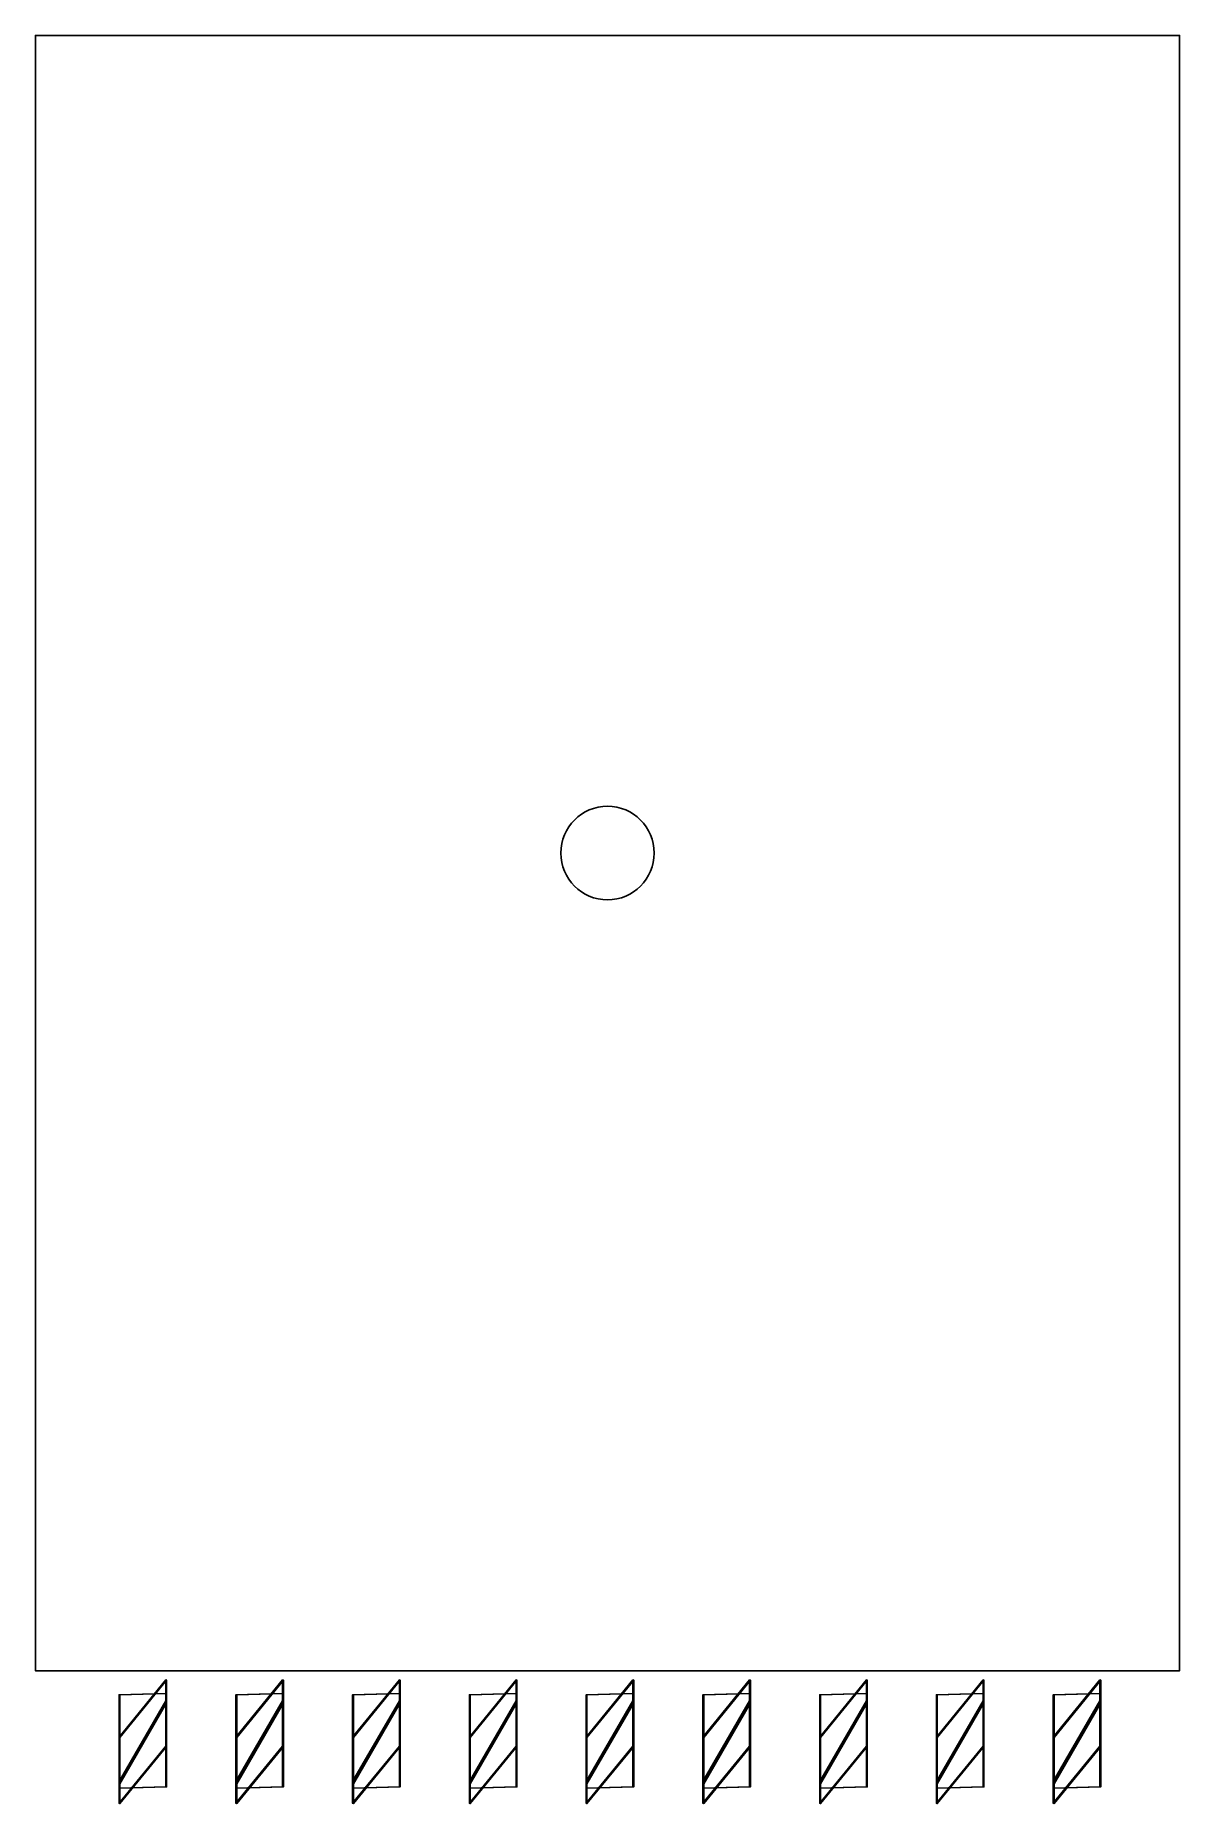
# Model space of a CAD drawing. Header units: metres. Extents: x -16.4 to 2.5, y -1.7 to 7.
# Drawn here: x -2.45 to 2.45, y -0.57 to 7 of the extents above; entities outside this region: 1.
import ezdxf

# ---------------------------------------------------------------- set-up
doc = ezdxf.new("R2010")
doc.units = ezdxf.units.M

msp = doc.modelspace()

# ---------------------------------------------------------------- linework, layer by layer
at = {"layer": 'Fixed Shading', "color": 9}
for points in [[(-1.89134, -0.03964, -1.22752), (-2.09134, -0.28459, -0.98257), (-2.09134, -0.56743, -1.26541), (-1.89134, -0.32248, -1.51036)], [(-1.89134, -0.32248, -1.51036), (-2.09134, -0.56743, -1.26541), (-2.09134, -0.28459, -0.98257), (-1.89134, -0.03964, -1.22752)], [(-1.89134, -0.03964, -1.22752), (-2.08788, -0.286, -0.98115), (-2.09134, -0.28459, -0.98257)], [(-2.09134, -0.28459, -0.98257), (-2.08788, -0.286, -0.98115), (-1.89134, -0.03964, -1.22752)], [(-1.89134, -0.03964, -0.72752), (-2.09134, -0.28459, -0.48257), (-2.09134, -0.56743, -0.76541), (-1.89134, -0.32248, -1.01036)], [(-1.89134, -0.32248, -1.01036), (-2.09134, -0.56743, -0.76541), (-2.09134, -0.28459, -0.48257), (-1.89134, -0.03964, -0.72752)], [(-1.89134, -0.03964, -0.72752), (-2.08788, -0.286, -0.48115), (-2.09134, -0.28459, -0.48257)], [(-2.09134, -0.28459, -0.48257), (-2.08788, -0.286, -0.48115), (-1.89134, -0.03964, -0.72752)], [(-1.88788, -0.3239, -1.50895), (-2.08788, -0.56885, -1.264), (-2.08788, -0.286, -0.98115), (-1.88788, -0.04105, -1.2261)], [(-1.88788, -0.04105, -1.2261), (-2.08788, -0.286, -0.98115), (-2.08788, -0.56885, -1.264), (-1.88788, -0.3239, -1.50895)], [(-1.88788, -0.3239, -1.00895), (-2.08788, -0.56885, -0.764), (-2.08788, -0.286, -0.48115), (-1.88788, -0.04105, -0.7261)], [(-1.88788, -0.04105, -0.7261), (-2.08788, -0.286, -0.48115), (-2.08788, -0.56885, -0.764), (-1.88788, -0.3239, -1.00895)], [(-1.89134, -0.32248, -1.51036), (-1.88788, -0.04105, -1.2261), (-1.89134, -0.03964, -1.22752)], [(-1.89134, -0.03964, -1.22752), (-1.88788, -0.04105, -1.2261), (-1.89134, -0.32248, -1.51036)], [(-1.89134, -0.32248, -1.01036), (-1.88788, -0.04105, -0.7261), (-1.89134, -0.03964, -0.72752)], [(-1.89134, -0.03964, -0.72752), (-1.88788, -0.04105, -0.7261), (-1.89134, -0.32248, -1.01036)], [(-1.39134, -0.03964, -1.22752), (-1.59134, -0.28459, -0.98257), (-1.59134, -0.56743, -1.26541), (-1.39134, -0.32248, -1.51036)], [(-1.39134, -0.32248, -1.51036), (-1.59134, -0.56743, -1.26541), (-1.59134, -0.28459, -0.98257), (-1.39134, -0.03964, -1.22752)], [(-1.39134, -0.03964, -1.22752), (-1.58788, -0.286, -0.98115), (-1.59134, -0.28459, -0.98257)], [(-1.59134, -0.28459, -0.98257), (-1.58788, -0.286, -0.98115), (-1.39134, -0.03964, -1.22752)], [(-1.39134, -0.03964, -0.72752), (-1.59134, -0.28459, -0.48257), (-1.59134, -0.56743, -0.76541), (-1.39134, -0.32248, -1.01036)], [(-1.39134, -0.32248, -1.01036), (-1.59134, -0.56743, -0.76541), (-1.59134, -0.28459, -0.48257), (-1.39134, -0.03964, -0.72752)], [(-1.39134, -0.03964, -0.72752), (-1.58788, -0.286, -0.48115), (-1.59134, -0.28459, -0.48257)], [(-1.59134, -0.28459, -0.48257), (-1.58788, -0.286, -0.48115), (-1.39134, -0.03964, -0.72752)], [(-1.38788, -0.3239, -1.50895), (-1.58788, -0.56885, -1.264), (-1.58788, -0.286, -0.98115), (-1.38788, -0.04105, -1.2261)], [(-1.38788, -0.04105, -1.2261), (-1.58788, -0.286, -0.98115), (-1.58788, -0.56885, -1.264), (-1.38788, -0.3239, -1.50895)], [(-1.38788, -0.3239, -1.00895), (-1.58788, -0.56885, -0.764), (-1.58788, -0.286, -0.48115), (-1.38788, -0.04105, -0.7261)], [(-1.38788, -0.04105, -0.7261), (-1.58788, -0.286, -0.48115), (-1.58788, -0.56885, -0.764), (-1.38788, -0.3239, -1.00895)], [(-1.39134, -0.32248, -1.51036), (-1.38788, -0.04105, -1.2261), (-1.39134, -0.03964, -1.22752)], [(-1.39134, -0.03964, -1.22752), (-1.38788, -0.04105, -1.2261), (-1.39134, -0.32248, -1.51036)], [(-1.39134, -0.32248, -1.01036), (-1.38788, -0.04105, -0.7261), (-1.39134, -0.03964, -0.72752)], [(-1.39134, -0.03964, -0.72752), (-1.38788, -0.04105, -0.7261), (-1.39134, -0.32248, -1.01036)], [(-0.89134, -0.03964, -1.22752), (-1.09134, -0.28459, -0.98257), (-1.09134, -0.56743, -1.26541), (-0.89134, -0.32248, -1.51036)], [(-0.89134, -0.32248, -1.51036), (-1.09134, -0.56743, -1.26541), (-1.09134, -0.28459, -0.98257), (-0.89134, -0.03964, -1.22752)], [(-0.89134, -0.03964, -1.22752), (-1.08788, -0.286, -0.98115), (-1.09134, -0.28459, -0.98257)], [(-1.09134, -0.28459, -0.98257), (-1.08788, -0.286, -0.98115), (-0.89134, -0.03964, -1.22752)], [(-0.89134, -0.03964, -0.72752), (-1.09134, -0.28459, -0.48257), (-1.09134, -0.56743, -0.76541), (-0.89134, -0.32248, -1.01036)], [(-0.89134, -0.32248, -1.01036), (-1.09134, -0.56743, -0.76541), (-1.09134, -0.28459, -0.48257), (-0.89134, -0.03964, -0.72752)], [(-0.89134, -0.03964, -0.72752), (-1.08788, -0.286, -0.48115), (-1.09134, -0.28459, -0.48257)], [(-1.09134, -0.28459, -0.48257), (-1.08788, -0.286, -0.48115), (-0.89134, -0.03964, -0.72752)], [(-0.88788, -0.3239, -1.50895), (-1.08788, -0.56885, -1.264), (-1.08788, -0.286, -0.98115), (-0.88788, -0.04105, -1.2261)], [(-0.88788, -0.04105, -1.2261), (-1.08788, -0.286, -0.98115), (-1.08788, -0.56885, -1.264), (-0.88788, -0.3239, -1.50895)], [(-0.88788, -0.3239, -1.00895), (-1.08788, -0.56885, -0.764), (-1.08788, -0.286, -0.48115), (-0.88788, -0.04105, -0.7261)], [(-0.88788, -0.04105, -0.7261), (-1.08788, -0.286, -0.48115), (-1.08788, -0.56885, -0.764), (-0.88788, -0.3239, -1.00895)], [(-0.89134, -0.32248, -1.51036), (-0.88788, -0.04105, -1.2261), (-0.89134, -0.03964, -1.22752)], [(-0.89134, -0.03964, -1.22752), (-0.88788, -0.04105, -1.2261), (-0.89134, -0.32248, -1.51036)], [(-0.89134, -0.32248, -1.01036), (-0.88788, -0.04105, -0.7261), (-0.89134, -0.03964, -0.72752)], [(-0.89134, -0.03964, -0.72752), (-0.88788, -0.04105, -0.7261), (-0.89134, -0.32248, -1.01036)], [(-0.39134, -0.03964, -1.22752), (-0.59134, -0.28459, -0.98257), (-0.59134, -0.56743, -1.26541), (-0.39134, -0.32248, -1.51036)], [(-0.39134, -0.32248, -1.51036), (-0.59134, -0.56743, -1.26541), (-0.59134, -0.28459, -0.98257), (-0.39134, -0.03964, -1.22752)], [(-0.39134, -0.03964, -1.22752), (-0.58788, -0.286, -0.98115), (-0.59134, -0.28459, -0.98257)], [(-0.59134, -0.28459, -0.98257), (-0.58788, -0.286, -0.98115), (-0.39134, -0.03964, -1.22752)], [(-0.39134, -0.03964, -0.72752), (-0.59134, -0.28459, -0.48257), (-0.59134, -0.56743, -0.76541), (-0.39134, -0.32248, -1.01036)], [(-0.39134, -0.32248, -1.01036), (-0.59134, -0.56743, -0.76541), (-0.59134, -0.28459, -0.48257), (-0.39134, -0.03964, -0.72752)], [(-0.39134, -0.03964, -0.72752), (-0.58788, -0.286, -0.48115), (-0.59134, -0.28459, -0.48257)], [(-0.59134, -0.28459, -0.48257), (-0.58788, -0.286, -0.48115), (-0.39134, -0.03964, -0.72752)], [(-0.38788, -0.3239, -1.50895), (-0.58788, -0.56885, -1.264), (-0.58788, -0.286, -0.98115), (-0.38788, -0.04105, -1.2261)], [(-0.38788, -0.04105, -1.2261), (-0.58788, -0.286, -0.98115), (-0.58788, -0.56885, -1.264), (-0.38788, -0.3239, -1.50895)], [(-0.38788, -0.3239, -1.00895), (-0.58788, -0.56885, -0.764), (-0.58788, -0.286, -0.48115), (-0.38788, -0.04105, -0.7261)], [(-0.38788, -0.04105, -0.7261), (-0.58788, -0.286, -0.48115), (-0.58788, -0.56885, -0.764), (-0.38788, -0.3239, -1.00895)], [(-0.39134, -0.32248, -1.51036), (-0.38788, -0.04105, -1.2261), (-0.39134, -0.03964, -1.22752)], [(-0.39134, -0.03964, -1.22752), (-0.38788, -0.04105, -1.2261), (-0.39134, -0.32248, -1.51036)], [(-0.39134, -0.32248, -1.01036), (-0.38788, -0.04105, -0.7261), (-0.39134, -0.03964, -0.72752)], [(-0.39134, -0.03964, -0.72752), (-0.38788, -0.04105, -0.7261), (-0.39134, -0.32248, -1.01036)], [(0.10866, -0.03964, -1.22752), (-0.09134, -0.28459, -0.98257), (-0.09134, -0.56743, -1.26541), (0.10866, -0.32248, -1.51036)], [(0.10866, -0.32248, -1.51036), (-0.09134, -0.56743, -1.26541), (-0.09134, -0.28459, -0.98257), (0.10866, -0.03964, -1.22752)], [(0.10866, -0.03964, -1.22752), (-0.08788, -0.286, -0.98115), (-0.09134, -0.28459, -0.98257)], [(-0.09134, -0.28459, -0.98257), (-0.08788, -0.286, -0.98115), (0.10866, -0.03964, -1.22752)], [(0.10866, -0.03964, -0.72752), (-0.09134, -0.28459, -0.48257), (-0.09134, -0.56743, -0.76541), (0.10866, -0.32248, -1.01036)], [(0.10866, -0.32248, -1.01036), (-0.09134, -0.56743, -0.76541), (-0.09134, -0.28459, -0.48257), (0.10866, -0.03964, -0.72752)], [(0.10866, -0.03964, -0.72752), (-0.08788, -0.286, -0.48115), (-0.09134, -0.28459, -0.48257)], [(-0.09134, -0.28459, -0.48257), (-0.08788, -0.286, -0.48115), (0.10866, -0.03964, -0.72752)], [(0.11212, -0.3239, -1.50895), (-0.08788, -0.56885, -1.264), (-0.08788, -0.286, -0.98115), (0.11212, -0.04105, -1.2261)], [(0.11212, -0.04105, -1.2261), (-0.08788, -0.286, -0.98115), (-0.08788, -0.56885, -1.264), (0.11212, -0.3239, -1.50895)], [(0.11212, -0.3239, -1.00895), (-0.08788, -0.56885, -0.764), (-0.08788, -0.286, -0.48115), (0.11212, -0.04105, -0.7261)], [(0.11212, -0.04105, -0.7261), (-0.08788, -0.286, -0.48115), (-0.08788, -0.56885, -0.764), (0.11212, -0.3239, -1.00895)], [(0.10866, -0.32248, -1.51036), (0.11212, -0.04105, -1.2261), (0.10866, -0.03964, -1.22752)], [(0.10866, -0.03964, -1.22752), (0.11212, -0.04105, -1.2261), (0.10866, -0.32248, -1.51036)], [(0.10866, -0.32248, -1.01036), (0.11212, -0.04105, -0.7261), (0.10866, -0.03964, -0.72752)], [(0.10866, -0.03964, -0.72752), (0.11212, -0.04105, -0.7261), (0.10866, -0.32248, -1.01036)], [(0.60866, -0.03964, -1.22752), (0.40866, -0.28459, -0.98257), (0.40866, -0.56743, -1.26541), (0.60866, -0.32248, -1.51036)], [(0.60866, -0.32248, -1.51036), (0.40866, -0.56743, -1.26541), (0.40866, -0.28459, -0.98257), (0.60866, -0.03964, -1.22752)], [(0.60866, -0.03964, -1.22752), (0.41212, -0.286, -0.98115), (0.40866, -0.28459, -0.98257)], [(0.40866, -0.28459, -0.98257), (0.41212, -0.286, -0.98115), (0.60866, -0.03964, -1.22752)], [(0.60866, -0.03964, -0.72752), (0.40866, -0.28459, -0.48257), (0.40866, -0.56743, -0.76541), (0.60866, -0.32248, -1.01036)], [(0.60866, -0.32248, -1.01036), (0.40866, -0.56743, -0.76541), (0.40866, -0.28459, -0.48257), (0.60866, -0.03964, -0.72752)], [(0.60866, -0.03964, -0.72752), (0.41212, -0.286, -0.48115), (0.40866, -0.28459, -0.48257)], [(0.40866, -0.28459, -0.48257), (0.41212, -0.286, -0.48115), (0.60866, -0.03964, -0.72752)], [(0.61212, -0.3239, -1.50895), (0.41212, -0.56885, -1.264), (0.41212, -0.286, -0.98115), (0.61212, -0.04105, -1.2261)], [(0.61212, -0.04105, -1.2261), (0.41212, -0.286, -0.98115), (0.41212, -0.56885, -1.264), (0.61212, -0.3239, -1.50895)], [(0.61212, -0.3239, -1.00895), (0.41212, -0.56885, -0.764), (0.41212, -0.286, -0.48115), (0.61212, -0.04105, -0.7261)], [(0.61212, -0.04105, -0.7261), (0.41212, -0.286, -0.48115), (0.41212, -0.56885, -0.764), (0.61212, -0.3239, -1.00895)], [(0.60866, -0.32248, -1.51036), (0.61212, -0.04105, -1.2261), (0.60866, -0.03964, -1.22752)], [(0.60866, -0.03964, -1.22752), (0.61212, -0.04105, -1.2261), (0.60866, -0.32248, -1.51036)], [(0.60866, -0.32248, -1.01036), (0.61212, -0.04105, -0.7261), (0.60866, -0.03964, -0.72752)], [(0.60866, -0.03964, -0.72752), (0.61212, -0.04105, -0.7261), (0.60866, -0.32248, -1.01036)], [(1.10866, -0.03964, -1.22752), (0.90866, -0.28459, -0.98257), (0.90866, -0.56743, -1.26541), (1.10866, -0.32248, -1.51036)], [(1.10866, -0.32248, -1.51036), (0.90866, -0.56743, -1.26541), (0.90866, -0.28459, -0.98257), (1.10866, -0.03964, -1.22752)], [(1.10866, -0.03964, -1.22752), (0.91212, -0.286, -0.98115), (0.90866, -0.28459, -0.98257)], [(0.90866, -0.28459, -0.98257), (0.91212, -0.286, -0.98115), (1.10866, -0.03964, -1.22752)], [(1.10866, -0.03964, -0.72752), (0.90866, -0.28459, -0.48257), (0.90866, -0.56743, -0.76541), (1.10866, -0.32248, -1.01036)], [(1.10866, -0.32248, -1.01036), (0.90866, -0.56743, -0.76541), (0.90866, -0.28459, -0.48257), (1.10866, -0.03964, -0.72752)], [(1.10866, -0.03964, -0.72752), (0.91212, -0.286, -0.48115), (0.90866, -0.28459, -0.48257)], [(0.90866, -0.28459, -0.48257), (0.91212, -0.286, -0.48115), (1.10866, -0.03964, -0.72752)], [(1.11212, -0.3239, -1.50895), (0.91212, -0.56885, -1.264), (0.91212, -0.286, -0.98115), (1.11212, -0.04105, -1.2261)], [(1.11212, -0.04105, -1.2261), (0.91212, -0.286, -0.98115), (0.91212, -0.56885, -1.264), (1.11212, -0.3239, -1.50895)], [(1.11212, -0.3239, -1.00895), (0.91212, -0.56885, -0.764), (0.91212, -0.286, -0.48115), (1.11212, -0.04105, -0.7261)], [(1.11212, -0.04105, -0.7261), (0.91212, -0.286, -0.48115), (0.91212, -0.56885, -0.764), (1.11212, -0.3239, -1.00895)], [(1.10866, -0.32248, -1.51036), (1.11212, -0.04105, -1.2261), (1.10866, -0.03964, -1.22752)], [(1.10866, -0.03964, -1.22752), (1.11212, -0.04105, -1.2261), (1.10866, -0.32248, -1.51036)], [(1.10866, -0.32248, -1.01036), (1.11212, -0.04105, -0.7261), (1.10866, -0.03964, -0.72752)], [(1.10866, -0.03964, -0.72752), (1.11212, -0.04105, -0.7261), (1.10866, -0.32248, -1.01036)], [(1.60866, -0.03964, -1.22752), (1.40866, -0.28459, -0.98257), (1.40866, -0.56743, -1.26541), (1.60866, -0.32248, -1.51036)], [(1.60866, -0.32248, -1.51036), (1.40866, -0.56743, -1.26541), (1.40866, -0.28459, -0.98257), (1.60866, -0.03964, -1.22752)], [(1.60866, -0.03964, -1.22752), (1.41212, -0.286, -0.98115), (1.40866, -0.28459, -0.98257)], [(1.40866, -0.28459, -0.98257), (1.41212, -0.286, -0.98115), (1.60866, -0.03964, -1.22752)], [(1.60866, -0.03964, -0.72752), (1.40866, -0.28459, -0.48257), (1.40866, -0.56743, -0.76541), (1.60866, -0.32248, -1.01036)], [(1.60866, -0.32248, -1.01036), (1.40866, -0.56743, -0.76541), (1.40866, -0.28459, -0.48257), (1.60866, -0.03964, -0.72752)], [(1.60866, -0.03964, -0.72752), (1.41212, -0.286, -0.48115), (1.40866, -0.28459, -0.48257)], [(1.40866, -0.28459, -0.48257), (1.41212, -0.286, -0.48115), (1.60866, -0.03964, -0.72752)], [(1.61212, -0.3239, -1.50895), (1.41212, -0.56885, -1.264), (1.41212, -0.286, -0.98115), (1.61212, -0.04105, -1.2261)], [(1.61212, -0.04105, -1.2261), (1.41212, -0.286, -0.98115), (1.41212, -0.56885, -1.264), (1.61212, -0.3239, -1.50895)], [(1.61212, -0.3239, -1.00895), (1.41212, -0.56885, -0.764), (1.41212, -0.286, -0.48115), (1.61212, -0.04105, -0.7261)], [(1.61212, -0.04105, -0.7261), (1.41212, -0.286, -0.48115), (1.41212, -0.56885, -0.764), (1.61212, -0.3239, -1.00895)], [(1.60866, -0.32248, -1.51036), (1.61212, -0.04105, -1.2261), (1.60866, -0.03964, -1.22752)], [(1.60866, -0.03964, -1.22752), (1.61212, -0.04105, -1.2261), (1.60866, -0.32248, -1.51036)], [(1.60866, -0.32248, -1.01036), (1.61212, -0.04105, -0.7261), (1.60866, -0.03964, -0.72752)], [(1.60866, -0.03964, -0.72752), (1.61212, -0.04105, -0.7261), (1.60866, -0.32248, -1.01036)], [(2.10866, -0.03964, -1.22752), (1.90866, -0.28459, -0.98257), (1.90866, -0.56743, -1.26541), (2.10866, -0.32248, -1.51036)], [(2.10866, -0.32248, -1.51036), (1.90866, -0.56743, -1.26541), (1.90866, -0.28459, -0.98257), (2.10866, -0.03964, -1.22752)], [(2.10866, -0.03964, -1.22752), (1.91212, -0.286, -0.98115), (1.90866, -0.28459, -0.98257)], [(1.90866, -0.28459, -0.98257), (1.91212, -0.286, -0.98115), (2.10866, -0.03964, -1.22752)], [(2.10866, -0.03964, -0.72752), (1.90866, -0.28459, -0.48257), (1.90866, -0.56743, -0.76541), (2.10866, -0.32248, -1.01036)], [(2.10866, -0.32248, -1.01036), (1.90866, -0.56743, -0.76541), (1.90866, -0.28459, -0.48257), (2.10866, -0.03964, -0.72752)], [(2.10866, -0.03964, -0.72752), (1.91212, -0.286, -0.48115), (1.90866, -0.28459, -0.48257)], [(1.90866, -0.28459, -0.48257), (1.91212, -0.286, -0.48115), (2.10866, -0.03964, -0.72752)], [(2.11212, -0.3239, -1.50895), (1.91212, -0.56885, -1.264), (1.91212, -0.286, -0.98115), (2.11212, -0.04105, -1.2261)], [(2.11212, -0.04105, -1.2261), (1.91212, -0.286, -0.98115), (1.91212, -0.56885, -1.264), (2.11212, -0.3239, -1.50895)], [(2.11212, -0.3239, -1.00895), (1.91212, -0.56885, -0.764), (1.91212, -0.286, -0.48115), (2.11212, -0.04105, -0.7261)], [(2.11212, -0.04105, -0.7261), (1.91212, -0.286, -0.48115), (1.91212, -0.56885, -0.764), (2.11212, -0.3239, -1.00895)], [(2.10866, -0.32248, -1.51036), (2.11212, -0.04105, -1.2261), (2.10866, -0.03964, -1.22752)], [(2.10866, -0.03964, -1.22752), (2.11212, -0.04105, -1.2261), (2.10866, -0.32248, -1.51036)], [(2.10866, -0.32248, -1.01036), (2.11212, -0.04105, -0.7261), (2.10866, -0.03964, -0.72752)], [(2.10866, -0.03964, -0.72752), (2.11212, -0.04105, -0.7261), (2.10866, -0.32248, -1.01036)], [(-1.89134, -0.09709, 0.58531), (-2.09134, -0.10314, 0.93167), (-2.09134, -0.50308, 0.92469), (-1.89134, -0.49703, 0.57833)], [(-1.89134, -0.49703, 0.57833), (-2.09134, -0.50308, 0.92469), (-2.09134, -0.10314, 0.93167), (-1.89134, -0.09709, 0.58531)], [(-1.89134, -0.09709, 0.58531), (-2.08788, -0.10318, 0.93367), (-2.09134, -0.10314, 0.93167)], [(-2.09134, -0.10314, 0.93167), (-2.08788, -0.10318, 0.93367), (-1.89134, -0.09709, 0.58531)], [(-1.89134, -0.09709, 1.08531), (-2.09134, -0.10314, 1.43167), (-2.09134, -0.50308, 1.42469), (-1.89134, -0.49703, 1.07833)], [(-1.89134, -0.49703, 1.07833), (-2.09134, -0.50308, 1.42469), (-2.09134, -0.10314, 1.43167), (-1.89134, -0.09709, 1.08531)], [(-1.89134, -0.09709, 1.08531), (-2.08788, -0.10318, 1.43367), (-2.09134, -0.10314, 1.43167)], [(-2.09134, -0.10314, 1.43167), (-2.08788, -0.10318, 1.43367), (-1.89134, -0.09709, 1.08531)], [(-2.09134, -0.10314, 0.93167), (-2.08788, -0.50311, 0.92669), (-2.09134, -0.50308, 0.92469)], [(-2.09134, -0.50308, 0.92469), (-2.08788, -0.50311, 0.92669), (-2.09134, -0.10314, 0.93167)], [(-2.09134, -0.10314, 1.43167), (-2.08788, -0.50311, 1.42669), (-2.09134, -0.50308, 1.42469)], [(-2.09134, -0.50308, 1.42469), (-2.08788, -0.50311, 1.42669), (-2.09134, -0.10314, 1.43167)], [(-1.89134, -0.12833, -0.05297), (-2.09134, -0.47469, -0.04692), (-2.09134, -0.48167, -0.44686), (-1.89134, -0.13531, -0.45291)], [(-1.89134, -0.13531, -0.45291), (-2.09134, -0.48167, -0.44686), (-2.09134, -0.47469, -0.04692), (-1.89134, -0.12833, -0.05297)], [(-1.89134, -0.12833, -0.05297), (-2.08788, -0.47669, -0.04689), (-2.09134, -0.47469, -0.04692)], [(-2.09134, -0.47469, -0.04692), (-2.08788, -0.47669, -0.04689), (-1.89134, -0.12833, -0.05297)], [(-1.89134, -0.12833, 0.44703), (-2.09134, -0.47469, 0.45308), (-2.09134, -0.48167, 0.05314), (-1.89134, -0.13531, 0.04709)], [(-1.89134, -0.13531, 0.04709), (-2.09134, -0.48167, 0.05314), (-2.09134, -0.47469, 0.45308), (-1.89134, -0.12833, 0.44703)], [(-1.89134, -0.12833, 0.44703), (-2.08788, -0.47669, 0.45311), (-2.09134, -0.47469, 0.45308)], [(-2.09134, -0.47469, 0.45308), (-2.08788, -0.47669, 0.45311), (-1.89134, -0.12833, 0.44703)], [(-2.09134, -0.48167, -0.44686), (-1.88788, -0.13731, -0.45287), (-1.89134, -0.13531, -0.45291)], [(-1.89134, -0.13531, -0.45291), (-1.88788, -0.13731, -0.45287), (-2.09134, -0.48167, -0.44686)], [(-2.09134, -0.48167, 0.05314), (-1.88788, -0.13731, 0.04713), (-1.89134, -0.13531, 0.04709)], [(-1.89134, -0.13531, 0.04709), (-1.88788, -0.13731, 0.04713), (-2.09134, -0.48167, 0.05314)], [(-1.88788, -0.49707, 0.58033), (-2.08788, -0.50311, 0.92669), (-2.08788, -0.10318, 0.93367), (-1.88788, -0.09713, 0.58731)], [(-1.88788, -0.09713, 0.58731), (-2.08788, -0.10318, 0.93367), (-2.08788, -0.50311, 0.92669), (-1.88788, -0.49707, 0.58033)], [(-1.88788, -0.49707, 1.08033), (-2.08788, -0.50311, 1.42669), (-2.08788, -0.10318, 1.43367), (-1.88788, -0.09713, 1.08731)], [(-1.88788, -0.09713, 1.08731), (-2.08788, -0.10318, 1.43367), (-2.08788, -0.50311, 1.42669), (-1.88788, -0.49707, 1.08033)], [(-1.88788, -0.13731, -0.45287), (-2.08788, -0.48367, -0.44682), (-2.08788, -0.47669, -0.04689), (-1.88788, -0.13033, -0.05293)], [(-1.88788, -0.13033, -0.05293), (-2.08788, -0.47669, -0.04689), (-2.08788, -0.48367, -0.44682), (-1.88788, -0.13731, -0.45287)], [(-1.88788, -0.13731, 0.04713), (-2.08788, -0.48367, 0.05318), (-2.08788, -0.47669, 0.45311), (-1.88788, -0.13033, 0.44707)], [(-1.88788, -0.13033, 0.44707), (-2.08788, -0.47669, 0.45311), (-2.08788, -0.48367, 0.05318), (-1.88788, -0.13731, 0.04713)], [(-1.89134, -0.49703, 0.57833), (-1.88788, -0.09713, 0.58731), (-1.89134, -0.09709, 0.58531)], [(-1.89134, -0.09709, 0.58531), (-1.88788, -0.09713, 0.58731), (-1.89134, -0.49703, 0.57833)], [(-1.89134, -0.49703, 1.07833), (-1.88788, -0.09713, 1.08731), (-1.89134, -0.09709, 1.08531)], [(-1.89134, -0.09709, 1.08531), (-1.88788, -0.09713, 1.08731), (-1.89134, -0.49703, 1.07833)], [(-1.89134, -0.13531, -0.45291), (-1.88788, -0.13033, -0.05293), (-1.89134, -0.12833, -0.05297)], [(-1.89134, -0.12833, -0.05297), (-1.88788, -0.13033, -0.05293), (-1.89134, -0.13531, -0.45291)], [(-1.89134, -0.13531, 0.04709), (-1.88788, -0.13033, 0.44707), (-1.89134, -0.12833, 0.44703)], [(-1.89134, -0.12833, 0.44703), (-1.88788, -0.13033, 0.44707), (-1.89134, -0.13531, 0.04709)], [(-1.39134, -0.09709, 0.58531), (-1.59134, -0.10314, 0.93167), (-1.59134, -0.50308, 0.92469), (-1.39134, -0.49703, 0.57833)], [(-1.39134, -0.49703, 0.57833), (-1.59134, -0.50308, 0.92469), (-1.59134, -0.10314, 0.93167), (-1.39134, -0.09709, 0.58531)], [(-1.39134, -0.09709, 0.58531), (-1.58788, -0.10318, 0.93367), (-1.59134, -0.10314, 0.93167)], [(-1.59134, -0.10314, 0.93167), (-1.58788, -0.10318, 0.93367), (-1.39134, -0.09709, 0.58531)], [(-1.39134, -0.09709, 1.08531), (-1.59134, -0.10314, 1.43167), (-1.59134, -0.50308, 1.42469), (-1.39134, -0.49703, 1.07833)], [(-1.39134, -0.49703, 1.07833), (-1.59134, -0.50308, 1.42469), (-1.59134, -0.10314, 1.43167), (-1.39134, -0.09709, 1.08531)], [(-1.39134, -0.09709, 1.08531), (-1.58788, -0.10318, 1.43367), (-1.59134, -0.10314, 1.43167)], [(-1.59134, -0.10314, 1.43167), (-1.58788, -0.10318, 1.43367), (-1.39134, -0.09709, 1.08531)], [(-1.59134, -0.10314, 0.93167), (-1.58788, -0.50311, 0.92669), (-1.59134, -0.50308, 0.92469)], [(-1.59134, -0.50308, 0.92469), (-1.58788, -0.50311, 0.92669), (-1.59134, -0.10314, 0.93167)], [(-1.59134, -0.10314, 1.43167), (-1.58788, -0.50311, 1.42669), (-1.59134, -0.50308, 1.42469)], [(-1.59134, -0.50308, 1.42469), (-1.58788, -0.50311, 1.42669), (-1.59134, -0.10314, 1.43167)], [(-1.39134, -0.12833, -0.05297), (-1.59134, -0.47469, -0.04692), (-1.59134, -0.48167, -0.44686), (-1.39134, -0.13531, -0.45291)], [(-1.39134, -0.13531, -0.45291), (-1.59134, -0.48167, -0.44686), (-1.59134, -0.47469, -0.04692), (-1.39134, -0.12833, -0.05297)], [(-1.39134, -0.12833, -0.05297), (-1.58788, -0.47669, -0.04689), (-1.59134, -0.47469, -0.04692)], [(-1.59134, -0.47469, -0.04692), (-1.58788, -0.47669, -0.04689), (-1.39134, -0.12833, -0.05297)], [(-1.39134, -0.12833, 0.44703), (-1.59134, -0.47469, 0.45308), (-1.59134, -0.48167, 0.05314), (-1.39134, -0.13531, 0.04709)], [(-1.39134, -0.13531, 0.04709), (-1.59134, -0.48167, 0.05314), (-1.59134, -0.47469, 0.45308), (-1.39134, -0.12833, 0.44703)], [(-1.39134, -0.12833, 0.44703), (-1.58788, -0.47669, 0.45311), (-1.59134, -0.47469, 0.45308)], [(-1.59134, -0.47469, 0.45308), (-1.58788, -0.47669, 0.45311), (-1.39134, -0.12833, 0.44703)], [(-1.59134, -0.48167, -0.44686), (-1.38788, -0.13731, -0.45287), (-1.39134, -0.13531, -0.45291)], [(-1.39134, -0.13531, -0.45291), (-1.38788, -0.13731, -0.45287), (-1.59134, -0.48167, -0.44686)], [(-1.59134, -0.48167, 0.05314), (-1.38788, -0.13731, 0.04713), (-1.39134, -0.13531, 0.04709)], [(-1.39134, -0.13531, 0.04709), (-1.38788, -0.13731, 0.04713), (-1.59134, -0.48167, 0.05314)], [(-1.38788, -0.49707, 0.58033), (-1.58788, -0.50311, 0.92669), (-1.58788, -0.10318, 0.93367), (-1.38788, -0.09713, 0.58731)], [(-1.38788, -0.09713, 0.58731), (-1.58788, -0.10318, 0.93367), (-1.58788, -0.50311, 0.92669), (-1.38788, -0.49707, 0.58033)], [(-1.38788, -0.49707, 1.08033), (-1.58788, -0.50311, 1.42669), (-1.58788, -0.10318, 1.43367), (-1.38788, -0.09713, 1.08731)], [(-1.38788, -0.09713, 1.08731), (-1.58788, -0.10318, 1.43367), (-1.58788, -0.50311, 1.42669), (-1.38788, -0.49707, 1.08033)], [(-1.38788, -0.13731, -0.45287), (-1.58788, -0.48367, -0.44682), (-1.58788, -0.47669, -0.04689), (-1.38788, -0.13033, -0.05293)], [(-1.38788, -0.13033, -0.05293), (-1.58788, -0.47669, -0.04689), (-1.58788, -0.48367, -0.44682), (-1.38788, -0.13731, -0.45287)], [(-1.38788, -0.13731, 0.04713), (-1.58788, -0.48367, 0.05318), (-1.58788, -0.47669, 0.45311), (-1.38788, -0.13033, 0.44707)], [(-1.38788, -0.13033, 0.44707), (-1.58788, -0.47669, 0.45311), (-1.58788, -0.48367, 0.05318), (-1.38788, -0.13731, 0.04713)], [(-1.39134, -0.49703, 0.57833), (-1.38788, -0.09713, 0.58731), (-1.39134, -0.09709, 0.58531)], [(-1.39134, -0.09709, 0.58531), (-1.38788, -0.09713, 0.58731), (-1.39134, -0.49703, 0.57833)], [(-1.39134, -0.49703, 1.07833), (-1.38788, -0.09713, 1.08731), (-1.39134, -0.09709, 1.08531)], [(-1.39134, -0.09709, 1.08531), (-1.38788, -0.09713, 1.08731), (-1.39134, -0.49703, 1.07833)], [(-1.39134, -0.13531, -0.45291), (-1.38788, -0.13033, -0.05293), (-1.39134, -0.12833, -0.05297)], [(-1.39134, -0.12833, -0.05297), (-1.38788, -0.13033, -0.05293), (-1.39134, -0.13531, -0.45291)], [(-1.39134, -0.13531, 0.04709), (-1.38788, -0.13033, 0.44707), (-1.39134, -0.12833, 0.44703)], [(-1.39134, -0.12833, 0.44703), (-1.38788, -0.13033, 0.44707), (-1.39134, -0.13531, 0.04709)], [(-0.89134, -0.09709, 0.58531), (-1.09134, -0.10314, 0.93167), (-1.09134, -0.50308, 0.92469), (-0.89134, -0.49703, 0.57833)], [(-0.89134, -0.49703, 0.57833), (-1.09134, -0.50308, 0.92469), (-1.09134, -0.10314, 0.93167), (-0.89134, -0.09709, 0.58531)], [(-0.89134, -0.09709, 0.58531), (-1.08788, -0.10318, 0.93367), (-1.09134, -0.10314, 0.93167)], [(-1.09134, -0.10314, 0.93167), (-1.08788, -0.10318, 0.93367), (-0.89134, -0.09709, 0.58531)], [(-0.89134, -0.09709, 1.08531), (-1.09134, -0.10314, 1.43167), (-1.09134, -0.50308, 1.42469), (-0.89134, -0.49703, 1.07833)], [(-0.89134, -0.49703, 1.07833), (-1.09134, -0.50308, 1.42469), (-1.09134, -0.10314, 1.43167), (-0.89134, -0.09709, 1.08531)], [(-0.89134, -0.09709, 1.08531), (-1.08788, -0.10318, 1.43367), (-1.09134, -0.10314, 1.43167)], [(-1.09134, -0.10314, 1.43167), (-1.08788, -0.10318, 1.43367), (-0.89134, -0.09709, 1.08531)], [(-1.09134, -0.10314, 0.93167), (-1.08788, -0.50311, 0.92669), (-1.09134, -0.50308, 0.92469)], [(-1.09134, -0.50308, 0.92469), (-1.08788, -0.50311, 0.92669), (-1.09134, -0.10314, 0.93167)], [(-1.09134, -0.10314, 1.43167), (-1.08788, -0.50311, 1.42669), (-1.09134, -0.50308, 1.42469)], [(-1.09134, -0.50308, 1.42469), (-1.08788, -0.50311, 1.42669), (-1.09134, -0.10314, 1.43167)], [(-0.89134, -0.12833, -0.05297), (-1.09134, -0.47469, -0.04692), (-1.09134, -0.48167, -0.44686), (-0.89134, -0.13531, -0.45291)], [(-0.89134, -0.13531, -0.45291), (-1.09134, -0.48167, -0.44686), (-1.09134, -0.47469, -0.04692), (-0.89134, -0.12833, -0.05297)], [(-0.89134, -0.12833, -0.05297), (-1.08788, -0.47669, -0.04689), (-1.09134, -0.47469, -0.04692)], [(-1.09134, -0.47469, -0.04692), (-1.08788, -0.47669, -0.04689), (-0.89134, -0.12833, -0.05297)], [(-0.89134, -0.12833, 0.44703), (-1.09134, -0.47469, 0.45308), (-1.09134, -0.48167, 0.05314), (-0.89134, -0.13531, 0.04709)], [(-0.89134, -0.13531, 0.04709), (-1.09134, -0.48167, 0.05314), (-1.09134, -0.47469, 0.45308), (-0.89134, -0.12833, 0.44703)], [(-0.89134, -0.12833, 0.44703), (-1.08788, -0.47669, 0.45311), (-1.09134, -0.47469, 0.45308)], [(-1.09134, -0.47469, 0.45308), (-1.08788, -0.47669, 0.45311), (-0.89134, -0.12833, 0.44703)], [(-1.09134, -0.48167, -0.44686), (-0.88788, -0.13731, -0.45287), (-0.89134, -0.13531, -0.45291)], [(-0.89134, -0.13531, -0.45291), (-0.88788, -0.13731, -0.45287), (-1.09134, -0.48167, -0.44686)], [(-1.09134, -0.48167, 0.05314), (-0.88788, -0.13731, 0.04713), (-0.89134, -0.13531, 0.04709)], [(-0.89134, -0.13531, 0.04709), (-0.88788, -0.13731, 0.04713), (-1.09134, -0.48167, 0.05314)], [(-0.88788, -0.49707, 0.58033), (-1.08788, -0.50311, 0.92669), (-1.08788, -0.10318, 0.93367), (-0.88788, -0.09713, 0.58731)], [(-0.88788, -0.09713, 0.58731), (-1.08788, -0.10318, 0.93367), (-1.08788, -0.50311, 0.92669), (-0.88788, -0.49707, 0.58033)], [(-0.88788, -0.49707, 1.08033), (-1.08788, -0.50311, 1.42669), (-1.08788, -0.10318, 1.43367), (-0.88788, -0.09713, 1.08731)], [(-0.88788, -0.09713, 1.08731), (-1.08788, -0.10318, 1.43367), (-1.08788, -0.50311, 1.42669), (-0.88788, -0.49707, 1.08033)], [(-0.88788, -0.13731, -0.45287), (-1.08788, -0.48367, -0.44682), (-1.08788, -0.47669, -0.04689), (-0.88788, -0.13033, -0.05293)], [(-0.88788, -0.13033, -0.05293), (-1.08788, -0.47669, -0.04689), (-1.08788, -0.48367, -0.44682), (-0.88788, -0.13731, -0.45287)], [(-0.88788, -0.13731, 0.04713), (-1.08788, -0.48367, 0.05318), (-1.08788, -0.47669, 0.45311), (-0.88788, -0.13033, 0.44707)], [(-0.88788, -0.13033, 0.44707), (-1.08788, -0.47669, 0.45311), (-1.08788, -0.48367, 0.05318), (-0.88788, -0.13731, 0.04713)], [(-0.89134, -0.49703, 0.57833), (-0.88788, -0.09713, 0.58731), (-0.89134, -0.09709, 0.58531)], [(-0.89134, -0.09709, 0.58531), (-0.88788, -0.09713, 0.58731), (-0.89134, -0.49703, 0.57833)], [(-0.89134, -0.49703, 1.07833), (-0.88788, -0.09713, 1.08731), (-0.89134, -0.09709, 1.08531)], [(-0.89134, -0.09709, 1.08531), (-0.88788, -0.09713, 1.08731), (-0.89134, -0.49703, 1.07833)], [(-0.89134, -0.13531, -0.45291), (-0.88788, -0.13033, -0.05293), (-0.89134, -0.12833, -0.05297)], [(-0.89134, -0.12833, -0.05297), (-0.88788, -0.13033, -0.05293), (-0.89134, -0.13531, -0.45291)], [(-0.89134, -0.13531, 0.04709), (-0.88788, -0.13033, 0.44707), (-0.89134, -0.12833, 0.44703)], [(-0.89134, -0.12833, 0.44703), (-0.88788, -0.13033, 0.44707), (-0.89134, -0.13531, 0.04709)], [(-0.39134, -0.09709, 0.58531), (-0.59134, -0.10314, 0.93167), (-0.59134, -0.50308, 0.92469), (-0.39134, -0.49703, 0.57833)], [(-0.39134, -0.49703, 0.57833), (-0.59134, -0.50308, 0.92469), (-0.59134, -0.10314, 0.93167), (-0.39134, -0.09709, 0.58531)], [(-0.39134, -0.09709, 0.58531), (-0.58788, -0.10318, 0.93367), (-0.59134, -0.10314, 0.93167)], [(-0.59134, -0.10314, 0.93167), (-0.58788, -0.10318, 0.93367), (-0.39134, -0.09709, 0.58531)], [(-0.39134, -0.09709, 1.08531), (-0.59134, -0.10314, 1.43167), (-0.59134, -0.50308, 1.42469), (-0.39134, -0.49703, 1.07833)], [(-0.39134, -0.49703, 1.07833), (-0.59134, -0.50308, 1.42469), (-0.59134, -0.10314, 1.43167), (-0.39134, -0.09709, 1.08531)], [(-0.39134, -0.09709, 1.08531), (-0.58788, -0.10318, 1.43367), (-0.59134, -0.10314, 1.43167)], [(-0.59134, -0.10314, 1.43167), (-0.58788, -0.10318, 1.43367), (-0.39134, -0.09709, 1.08531)], [(-0.59134, -0.10314, 0.93167), (-0.58788, -0.50311, 0.92669), (-0.59134, -0.50308, 0.92469)], [(-0.59134, -0.50308, 0.92469), (-0.58788, -0.50311, 0.92669), (-0.59134, -0.10314, 0.93167)], [(-0.59134, -0.10314, 1.43167), (-0.58788, -0.50311, 1.42669), (-0.59134, -0.50308, 1.42469)], [(-0.59134, -0.50308, 1.42469), (-0.58788, -0.50311, 1.42669), (-0.59134, -0.10314, 1.43167)], [(-0.39134, -0.12833, -0.05297), (-0.59134, -0.47469, -0.04692), (-0.59134, -0.48167, -0.44686), (-0.39134, -0.13531, -0.45291)], [(-0.39134, -0.13531, -0.45291), (-0.59134, -0.48167, -0.44686), (-0.59134, -0.47469, -0.04692), (-0.39134, -0.12833, -0.05297)], [(-0.39134, -0.12833, -0.05297), (-0.58788, -0.47669, -0.04689), (-0.59134, -0.47469, -0.04692)], [(-0.59134, -0.47469, -0.04692), (-0.58788, -0.47669, -0.04689), (-0.39134, -0.12833, -0.05297)], [(-0.39134, -0.12833, 0.44703), (-0.59134, -0.47469, 0.45308), (-0.59134, -0.48167, 0.05314), (-0.39134, -0.13531, 0.04709)], [(-0.39134, -0.13531, 0.04709), (-0.59134, -0.48167, 0.05314), (-0.59134, -0.47469, 0.45308), (-0.39134, -0.12833, 0.44703)], [(-0.39134, -0.12833, 0.44703), (-0.58788, -0.47669, 0.45311), (-0.59134, -0.47469, 0.45308)], [(-0.59134, -0.47469, 0.45308), (-0.58788, -0.47669, 0.45311), (-0.39134, -0.12833, 0.44703)], [(-0.59134, -0.48167, -0.44686), (-0.38788, -0.13731, -0.45287), (-0.39134, -0.13531, -0.45291)], [(-0.39134, -0.13531, -0.45291), (-0.38788, -0.13731, -0.45287), (-0.59134, -0.48167, -0.44686)], [(-0.59134, -0.48167, 0.05314), (-0.38788, -0.13731, 0.04713), (-0.39134, -0.13531, 0.04709)], [(-0.39134, -0.13531, 0.04709), (-0.38788, -0.13731, 0.04713), (-0.59134, -0.48167, 0.05314)], [(-0.38788, -0.49707, 0.58033), (-0.58788, -0.50311, 0.92669), (-0.58788, -0.10318, 0.93367), (-0.38788, -0.09713, 0.58731)], [(-0.38788, -0.09713, 0.58731), (-0.58788, -0.10318, 0.93367), (-0.58788, -0.50311, 0.92669), (-0.38788, -0.49707, 0.58033)], [(-0.38788, -0.49707, 1.08033), (-0.58788, -0.50311, 1.42669), (-0.58788, -0.10318, 1.43367), (-0.38788, -0.09713, 1.08731)], [(-0.38788, -0.09713, 1.08731), (-0.58788, -0.10318, 1.43367), (-0.58788, -0.50311, 1.42669), (-0.38788, -0.49707, 1.08033)], [(-0.38788, -0.13731, -0.45287), (-0.58788, -0.48367, -0.44682), (-0.58788, -0.47669, -0.04689), (-0.38788, -0.13033, -0.05293)], [(-0.38788, -0.13033, -0.05293), (-0.58788, -0.47669, -0.04689), (-0.58788, -0.48367, -0.44682), (-0.38788, -0.13731, -0.45287)], [(-0.38788, -0.13731, 0.04713), (-0.58788, -0.48367, 0.05318), (-0.58788, -0.47669, 0.45311), (-0.38788, -0.13033, 0.44707)], [(-0.38788, -0.13033, 0.44707), (-0.58788, -0.47669, 0.45311), (-0.58788, -0.48367, 0.05318), (-0.38788, -0.13731, 0.04713)], [(-0.39134, -0.49703, 0.57833), (-0.38788, -0.09713, 0.58731), (-0.39134, -0.09709, 0.58531)], [(-0.39134, -0.09709, 0.58531), (-0.38788, -0.09713, 0.58731), (-0.39134, -0.49703, 0.57833)], [(-0.39134, -0.49703, 1.07833), (-0.38788, -0.09713, 1.08731), (-0.39134, -0.09709, 1.08531)], [(-0.39134, -0.09709, 1.08531), (-0.38788, -0.09713, 1.08731), (-0.39134, -0.49703, 1.07833)], [(-0.39134, -0.13531, -0.45291), (-0.38788, -0.13033, -0.05293), (-0.39134, -0.12833, -0.05297)], [(-0.39134, -0.12833, -0.05297), (-0.38788, -0.13033, -0.05293), (-0.39134, -0.13531, -0.45291)], [(-0.39134, -0.13531, 0.04709), (-0.38788, -0.13033, 0.44707), (-0.39134, -0.12833, 0.44703)], [(-0.39134, -0.12833, 0.44703), (-0.38788, -0.13033, 0.44707), (-0.39134, -0.13531, 0.04709)], [(0.10866, -0.09709, 0.58531), (-0.09134, -0.10314, 0.93167), (-0.09134, -0.50308, 0.92469), (0.10866, -0.49703, 0.57833)], [(0.10866, -0.49703, 0.57833), (-0.09134, -0.50308, 0.92469), (-0.09134, -0.10314, 0.93167), (0.10866, -0.09709, 0.58531)], [(0.10866, -0.09709, 0.58531), (-0.08788, -0.10318, 0.93367), (-0.09134, -0.10314, 0.93167)], [(-0.09134, -0.10314, 0.93167), (-0.08788, -0.10318, 0.93367), (0.10866, -0.09709, 0.58531)], [(0.10866, -0.09709, 1.08531), (-0.09134, -0.10314, 1.43167), (-0.09134, -0.50308, 1.42469), (0.10866, -0.49703, 1.07833)], [(0.10866, -0.49703, 1.07833), (-0.09134, -0.50308, 1.42469), (-0.09134, -0.10314, 1.43167), (0.10866, -0.09709, 1.08531)], [(0.10866, -0.09709, 1.08531), (-0.08788, -0.10318, 1.43367), (-0.09134, -0.10314, 1.43167)], [(-0.09134, -0.10314, 1.43167), (-0.08788, -0.10318, 1.43367), (0.10866, -0.09709, 1.08531)], [(-0.09134, -0.10314, 0.93167), (-0.08788, -0.50311, 0.92669), (-0.09134, -0.50308, 0.92469)], [(-0.09134, -0.50308, 0.92469), (-0.08788, -0.50311, 0.92669), (-0.09134, -0.10314, 0.93167)], [(-0.09134, -0.10314, 1.43167), (-0.08788, -0.50311, 1.42669), (-0.09134, -0.50308, 1.42469)], [(-0.09134, -0.50308, 1.42469), (-0.08788, -0.50311, 1.42669), (-0.09134, -0.10314, 1.43167)], [(0.10866, -0.12833, -0.05297), (-0.09134, -0.47469, -0.04692), (-0.09134, -0.48167, -0.44686), (0.10866, -0.13531, -0.45291)], [(0.10866, -0.13531, -0.45291), (-0.09134, -0.48167, -0.44686), (-0.09134, -0.47469, -0.04692), (0.10866, -0.12833, -0.05297)], [(0.10866, -0.12833, -0.05297), (-0.08788, -0.47669, -0.04689), (-0.09134, -0.47469, -0.04692)], [(-0.09134, -0.47469, -0.04692), (-0.08788, -0.47669, -0.04689), (0.10866, -0.12833, -0.05297)], [(0.10866, -0.12833, 0.44703), (-0.09134, -0.47469, 0.45308), (-0.09134, -0.48167, 0.05314), (0.10866, -0.13531, 0.04709)], [(0.10866, -0.13531, 0.04709), (-0.09134, -0.48167, 0.05314), (-0.09134, -0.47469, 0.45308), (0.10866, -0.12833, 0.44703)], [(0.10866, -0.12833, 0.44703), (-0.08788, -0.47669, 0.45311), (-0.09134, -0.47469, 0.45308)], [(-0.09134, -0.47469, 0.45308), (-0.08788, -0.47669, 0.45311), (0.10866, -0.12833, 0.44703)], [(-0.09134, -0.48167, -0.44686), (0.11212, -0.13731, -0.45287), (0.10866, -0.13531, -0.45291)], [(0.10866, -0.13531, -0.45291), (0.11212, -0.13731, -0.45287), (-0.09134, -0.48167, -0.44686)], [(-0.09134, -0.48167, 0.05314), (0.11212, -0.13731, 0.04713), (0.10866, -0.13531, 0.04709)], [(0.10866, -0.13531, 0.04709), (0.11212, -0.13731, 0.04713), (-0.09134, -0.48167, 0.05314)], [(0.11212, -0.49707, 0.58033), (-0.08788, -0.50311, 0.92669), (-0.08788, -0.10318, 0.93367), (0.11212, -0.09713, 0.58731)], [(0.11212, -0.09713, 0.58731), (-0.08788, -0.10318, 0.93367), (-0.08788, -0.50311, 0.92669), (0.11212, -0.49707, 0.58033)], [(0.11212, -0.49707, 1.08033), (-0.08788, -0.50311, 1.42669), (-0.08788, -0.10318, 1.43367), (0.11212, -0.09713, 1.08731)], [(0.11212, -0.09713, 1.08731), (-0.08788, -0.10318, 1.43367), (-0.08788, -0.50311, 1.42669), (0.11212, -0.49707, 1.08033)], [(0.11212, -0.13731, -0.45287), (-0.08788, -0.48367, -0.44682), (-0.08788, -0.47669, -0.04689), (0.11212, -0.13033, -0.05293)], [(0.11212, -0.13033, -0.05293), (-0.08788, -0.47669, -0.04689), (-0.08788, -0.48367, -0.44682), (0.11212, -0.13731, -0.45287)], [(0.11212, -0.13731, 0.04713), (-0.08788, -0.48367, 0.05318), (-0.08788, -0.47669, 0.45311), (0.11212, -0.13033, 0.44707)], [(0.11212, -0.13033, 0.44707), (-0.08788, -0.47669, 0.45311), (-0.08788, -0.48367, 0.05318), (0.11212, -0.13731, 0.04713)], [(0.10866, -0.49703, 0.57833), (0.11212, -0.09713, 0.58731), (0.10866, -0.09709, 0.58531)], [(0.10866, -0.09709, 0.58531), (0.11212, -0.09713, 0.58731), (0.10866, -0.49703, 0.57833)], [(0.10866, -0.49703, 1.07833), (0.11212, -0.09713, 1.08731), (0.10866, -0.09709, 1.08531)], [(0.10866, -0.09709, 1.08531), (0.11212, -0.09713, 1.08731), (0.10866, -0.49703, 1.07833)], [(0.10866, -0.13531, -0.45291), (0.11212, -0.13033, -0.05293), (0.10866, -0.12833, -0.05297)], [(0.10866, -0.12833, -0.05297), (0.11212, -0.13033, -0.05293), (0.10866, -0.13531, -0.45291)], [(0.10866, -0.13531, 0.04709), (0.11212, -0.13033, 0.44707), (0.10866, -0.12833, 0.44703)], [(0.10866, -0.12833, 0.44703), (0.11212, -0.13033, 0.44707), (0.10866, -0.13531, 0.04709)], [(0.60866, -0.09709, 0.58531), (0.40866, -0.10314, 0.93167), (0.40866, -0.50308, 0.92469), (0.60866, -0.49703, 0.57833)], [(0.60866, -0.49703, 0.57833), (0.40866, -0.50308, 0.92469), (0.40866, -0.10314, 0.93167), (0.60866, -0.09709, 0.58531)], [(0.60866, -0.09709, 0.58531), (0.41212, -0.10318, 0.93367), (0.40866, -0.10314, 0.93167)], [(0.40866, -0.10314, 0.93167), (0.41212, -0.10318, 0.93367), (0.60866, -0.09709, 0.58531)], [(0.60866, -0.09709, 1.08531), (0.40866, -0.10314, 1.43167), (0.40866, -0.50308, 1.42469), (0.60866, -0.49703, 1.07833)], [(0.60866, -0.49703, 1.07833), (0.40866, -0.50308, 1.42469), (0.40866, -0.10314, 1.43167), (0.60866, -0.09709, 1.08531)], [(0.60866, -0.09709, 1.08531), (0.41212, -0.10318, 1.43367), (0.40866, -0.10314, 1.43167)], [(0.40866, -0.10314, 1.43167), (0.41212, -0.10318, 1.43367), (0.60866, -0.09709, 1.08531)], [(0.40866, -0.10314, 0.93167), (0.41212, -0.50311, 0.92669), (0.40866, -0.50308, 0.92469)], [(0.40866, -0.50308, 0.92469), (0.41212, -0.50311, 0.92669), (0.40866, -0.10314, 0.93167)], [(0.40866, -0.10314, 1.43167), (0.41212, -0.50311, 1.42669), (0.40866, -0.50308, 1.42469)], [(0.40866, -0.50308, 1.42469), (0.41212, -0.50311, 1.42669), (0.40866, -0.10314, 1.43167)], [(0.60866, -0.12833, -0.05297), (0.40866, -0.47469, -0.04692), (0.40866, -0.48167, -0.44686), (0.60866, -0.13531, -0.45291)], [(0.60866, -0.13531, -0.45291), (0.40866, -0.48167, -0.44686), (0.40866, -0.47469, -0.04692), (0.60866, -0.12833, -0.05297)], [(0.60866, -0.12833, -0.05297), (0.41212, -0.47669, -0.04689), (0.40866, -0.47469, -0.04692)], [(0.40866, -0.47469, -0.04692), (0.41212, -0.47669, -0.04689), (0.60866, -0.12833, -0.05297)], [(0.60866, -0.12833, 0.44703), (0.40866, -0.47469, 0.45308), (0.40866, -0.48167, 0.05314), (0.60866, -0.13531, 0.04709)], [(0.60866, -0.13531, 0.04709), (0.40866, -0.48167, 0.05314), (0.40866, -0.47469, 0.45308), (0.60866, -0.12833, 0.44703)], [(0.60866, -0.12833, 0.44703), (0.41212, -0.47669, 0.45311), (0.40866, -0.47469, 0.45308)], [(0.40866, -0.47469, 0.45308), (0.41212, -0.47669, 0.45311), (0.60866, -0.12833, 0.44703)], [(0.40866, -0.48167, -0.44686), (0.61212, -0.13731, -0.45287), (0.60866, -0.13531, -0.45291)], [(0.60866, -0.13531, -0.45291), (0.61212, -0.13731, -0.45287), (0.40866, -0.48167, -0.44686)], [(0.40866, -0.48167, 0.05314), (0.61212, -0.13731, 0.04713), (0.60866, -0.13531, 0.04709)], [(0.60866, -0.13531, 0.04709), (0.61212, -0.13731, 0.04713), (0.40866, -0.48167, 0.05314)], [(0.61212, -0.49707, 0.58033), (0.41212, -0.50311, 0.92669), (0.41212, -0.10318, 0.93367), (0.61212, -0.09713, 0.58731)], [(0.61212, -0.09713, 0.58731), (0.41212, -0.10318, 0.93367), (0.41212, -0.50311, 0.92669), (0.61212, -0.49707, 0.58033)], [(0.61212, -0.49707, 1.08033), (0.41212, -0.50311, 1.42669), (0.41212, -0.10318, 1.43367), (0.61212, -0.09713, 1.08731)], [(0.61212, -0.09713, 1.08731), (0.41212, -0.10318, 1.43367), (0.41212, -0.50311, 1.42669), (0.61212, -0.49707, 1.08033)], [(0.61212, -0.13731, -0.45287), (0.41212, -0.48367, -0.44682), (0.41212, -0.47669, -0.04689), (0.61212, -0.13033, -0.05293)], [(0.61212, -0.13033, -0.05293), (0.41212, -0.47669, -0.04689), (0.41212, -0.48367, -0.44682), (0.61212, -0.13731, -0.45287)], [(0.61212, -0.13731, 0.04713), (0.41212, -0.48367, 0.05318), (0.41212, -0.47669, 0.45311), (0.61212, -0.13033, 0.44707)], [(0.61212, -0.13033, 0.44707), (0.41212, -0.47669, 0.45311), (0.41212, -0.48367, 0.05318), (0.61212, -0.13731, 0.04713)], [(0.60866, -0.49703, 0.57833), (0.61212, -0.09713, 0.58731), (0.60866, -0.09709, 0.58531)], [(0.60866, -0.09709, 0.58531), (0.61212, -0.09713, 0.58731), (0.60866, -0.49703, 0.57833)], [(0.60866, -0.49703, 1.07833), (0.61212, -0.09713, 1.08731), (0.60866, -0.09709, 1.08531)], [(0.60866, -0.09709, 1.08531), (0.61212, -0.09713, 1.08731), (0.60866, -0.49703, 1.07833)], [(0.60866, -0.13531, -0.45291), (0.61212, -0.13033, -0.05293), (0.60866, -0.12833, -0.05297)], [(0.60866, -0.12833, -0.05297), (0.61212, -0.13033, -0.05293), (0.60866, -0.13531, -0.45291)], [(0.60866, -0.13531, 0.04709), (0.61212, -0.13033, 0.44707), (0.60866, -0.12833, 0.44703)], [(0.60866, -0.12833, 0.44703), (0.61212, -0.13033, 0.44707), (0.60866, -0.13531, 0.04709)], [(1.10866, -0.09709, 0.58531), (0.90866, -0.10314, 0.93167), (0.90866, -0.50308, 0.92469), (1.10866, -0.49703, 0.57833)], [(1.10866, -0.49703, 0.57833), (0.90866, -0.50308, 0.92469), (0.90866, -0.10314, 0.93167), (1.10866, -0.09709, 0.58531)], [(1.10866, -0.09709, 0.58531), (0.91212, -0.10318, 0.93367), (0.90866, -0.10314, 0.93167)], [(0.90866, -0.10314, 0.93167), (0.91212, -0.10318, 0.93367), (1.10866, -0.09709, 0.58531)], [(1.10866, -0.09709, 1.08531), (0.90866, -0.10314, 1.43167), (0.90866, -0.50308, 1.42469), (1.10866, -0.49703, 1.07833)], [(1.10866, -0.49703, 1.07833), (0.90866, -0.50308, 1.42469), (0.90866, -0.10314, 1.43167), (1.10866, -0.09709, 1.08531)], [(1.10866, -0.09709, 1.08531), (0.91212, -0.10318, 1.43367), (0.90866, -0.10314, 1.43167)], [(0.90866, -0.10314, 1.43167), (0.91212, -0.10318, 1.43367), (1.10866, -0.09709, 1.08531)], [(0.90866, -0.10314, 0.93167), (0.91212, -0.50311, 0.92669), (0.90866, -0.50308, 0.92469)], [(0.90866, -0.50308, 0.92469), (0.91212, -0.50311, 0.92669), (0.90866, -0.10314, 0.93167)], [(0.90866, -0.10314, 1.43167), (0.91212, -0.50311, 1.42669), (0.90866, -0.50308, 1.42469)], [(0.90866, -0.50308, 1.42469), (0.91212, -0.50311, 1.42669), (0.90866, -0.10314, 1.43167)], [(1.10866, -0.12833, -0.05297), (0.90866, -0.47469, -0.04692), (0.90866, -0.48167, -0.44686), (1.10866, -0.13531, -0.45291)], [(1.10866, -0.13531, -0.45291), (0.90866, -0.48167, -0.44686), (0.90866, -0.47469, -0.04692), (1.10866, -0.12833, -0.05297)], [(1.10866, -0.12833, -0.05297), (0.91212, -0.47669, -0.04689), (0.90866, -0.47469, -0.04692)], [(0.90866, -0.47469, -0.04692), (0.91212, -0.47669, -0.04689), (1.10866, -0.12833, -0.05297)], [(1.10866, -0.12833, 0.44703), (0.90866, -0.47469, 0.45308), (0.90866, -0.48167, 0.05314), (1.10866, -0.13531, 0.04709)], [(1.10866, -0.13531, 0.04709), (0.90866, -0.48167, 0.05314), (0.90866, -0.47469, 0.45308), (1.10866, -0.12833, 0.44703)], [(1.10866, -0.12833, 0.44703), (0.91212, -0.47669, 0.45311), (0.90866, -0.47469, 0.45308)], [(0.90866, -0.47469, 0.45308), (0.91212, -0.47669, 0.45311), (1.10866, -0.12833, 0.44703)], [(0.90866, -0.48167, -0.44686), (1.11212, -0.13731, -0.45287), (1.10866, -0.13531, -0.45291)], [(1.10866, -0.13531, -0.45291), (1.11212, -0.13731, -0.45287), (0.90866, -0.48167, -0.44686)], [(0.90866, -0.48167, 0.05314), (1.11212, -0.13731, 0.04713), (1.10866, -0.13531, 0.04709)], [(1.10866, -0.13531, 0.04709), (1.11212, -0.13731, 0.04713), (0.90866, -0.48167, 0.05314)], [(1.11212, -0.49707, 0.58033), (0.91212, -0.50311, 0.92669), (0.91212, -0.10318, 0.93367), (1.11212, -0.09713, 0.58731)], [(1.11212, -0.09713, 0.58731), (0.91212, -0.10318, 0.93367), (0.91212, -0.50311, 0.92669), (1.11212, -0.49707, 0.58033)], [(1.11212, -0.49707, 1.08033), (0.91212, -0.50311, 1.42669), (0.91212, -0.10318, 1.43367), (1.11212, -0.09713, 1.08731)], [(1.11212, -0.09713, 1.08731), (0.91212, -0.10318, 1.43367), (0.91212, -0.50311, 1.42669), (1.11212, -0.49707, 1.08033)], [(1.11212, -0.13731, -0.45287), (0.91212, -0.48367, -0.44682), (0.91212, -0.47669, -0.04689), (1.11212, -0.13033, -0.05293)], [(1.11212, -0.13033, -0.05293), (0.91212, -0.47669, -0.04689), (0.91212, -0.48367, -0.44682), (1.11212, -0.13731, -0.45287)], [(1.11212, -0.13731, 0.04713), (0.91212, -0.48367, 0.05318), (0.91212, -0.47669, 0.45311), (1.11212, -0.13033, 0.44707)], [(1.11212, -0.13033, 0.44707), (0.91212, -0.47669, 0.45311), (0.91212, -0.48367, 0.05318), (1.11212, -0.13731, 0.04713)], [(1.10866, -0.49703, 0.57833), (1.11212, -0.09713, 0.58731), (1.10866, -0.09709, 0.58531)], [(1.10866, -0.09709, 0.58531), (1.11212, -0.09713, 0.58731), (1.10866, -0.49703, 0.57833)], [(1.10866, -0.49703, 1.07833), (1.11212, -0.09713, 1.08731), (1.10866, -0.09709, 1.08531)], [(1.10866, -0.09709, 1.08531), (1.11212, -0.09713, 1.08731), (1.10866, -0.49703, 1.07833)], [(1.10866, -0.13531, -0.45291), (1.11212, -0.13033, -0.05293), (1.10866, -0.12833, -0.05297)], [(1.10866, -0.12833, -0.05297), (1.11212, -0.13033, -0.05293), (1.10866, -0.13531, -0.45291)], [(1.10866, -0.13531, 0.04709), (1.11212, -0.13033, 0.44707), (1.10866, -0.12833, 0.44703)], [(1.10866, -0.12833, 0.44703), (1.11212, -0.13033, 0.44707), (1.10866, -0.13531, 0.04709)], [(1.60866, -0.09709, 0.58531), (1.40866, -0.10314, 0.93167), (1.40866, -0.50308, 0.92469), (1.60866, -0.49703, 0.57833)], [(1.60866, -0.49703, 0.57833), (1.40866, -0.50308, 0.92469), (1.40866, -0.10314, 0.93167), (1.60866, -0.09709, 0.58531)], [(1.60866, -0.09709, 0.58531), (1.41212, -0.10318, 0.93367), (1.40866, -0.10314, 0.93167)], [(1.40866, -0.10314, 0.93167), (1.41212, -0.10318, 0.93367), (1.60866, -0.09709, 0.58531)], [(1.60866, -0.09709, 1.08531), (1.40866, -0.10314, 1.43167), (1.40866, -0.50308, 1.42469), (1.60866, -0.49703, 1.07833)], [(1.60866, -0.49703, 1.07833), (1.40866, -0.50308, 1.42469), (1.40866, -0.10314, 1.43167), (1.60866, -0.09709, 1.08531)], [(1.60866, -0.09709, 1.08531), (1.41212, -0.10318, 1.43367), (1.40866, -0.10314, 1.43167)], [(1.40866, -0.10314, 1.43167), (1.41212, -0.10318, 1.43367), (1.60866, -0.09709, 1.08531)], [(1.40866, -0.10314, 0.93167), (1.41212, -0.50311, 0.92669), (1.40866, -0.50308, 0.92469)], [(1.40866, -0.50308, 0.92469), (1.41212, -0.50311, 0.92669), (1.40866, -0.10314, 0.93167)], [(1.40866, -0.10314, 1.43167), (1.41212, -0.50311, 1.42669), (1.40866, -0.50308, 1.42469)], [(1.40866, -0.50308, 1.42469), (1.41212, -0.50311, 1.42669), (1.40866, -0.10314, 1.43167)], [(1.60866, -0.12833, -0.05297), (1.40866, -0.47469, -0.04692), (1.40866, -0.48167, -0.44686), (1.60866, -0.13531, -0.45291)], [(1.60866, -0.13531, -0.45291), (1.40866, -0.48167, -0.44686), (1.40866, -0.47469, -0.04692), (1.60866, -0.12833, -0.05297)], [(1.60866, -0.12833, -0.05297), (1.41212, -0.47669, -0.04689), (1.40866, -0.47469, -0.04692)], [(1.40866, -0.47469, -0.04692), (1.41212, -0.47669, -0.04689), (1.60866, -0.12833, -0.05297)], [(1.60866, -0.12833, 0.44703), (1.40866, -0.47469, 0.45308), (1.40866, -0.48167, 0.05314), (1.60866, -0.13531, 0.04709)], [(1.60866, -0.13531, 0.04709), (1.40866, -0.48167, 0.05314), (1.40866, -0.47469, 0.45308), (1.60866, -0.12833, 0.44703)], [(1.60866, -0.12833, 0.44703), (1.41212, -0.47669, 0.45311), (1.40866, -0.47469, 0.45308)], [(1.40866, -0.47469, 0.45308), (1.41212, -0.47669, 0.45311), (1.60866, -0.12833, 0.44703)], [(1.40866, -0.48167, -0.44686), (1.61212, -0.13731, -0.45287), (1.60866, -0.13531, -0.45291)], [(1.60866, -0.13531, -0.45291), (1.61212, -0.13731, -0.45287), (1.40866, -0.48167, -0.44686)], [(1.40866, -0.48167, 0.05314), (1.61212, -0.13731, 0.04713), (1.60866, -0.13531, 0.04709)], [(1.60866, -0.13531, 0.04709), (1.61212, -0.13731, 0.04713), (1.40866, -0.48167, 0.05314)], [(1.61212, -0.49707, 0.58033), (1.41212, -0.50311, 0.92669), (1.41212, -0.10318, 0.93367), (1.61212, -0.09713, 0.58731)], [(1.61212, -0.09713, 0.58731), (1.41212, -0.10318, 0.93367), (1.41212, -0.50311, 0.92669), (1.61212, -0.49707, 0.58033)], [(1.61212, -0.49707, 1.08033), (1.41212, -0.50311, 1.42669), (1.41212, -0.10318, 1.43367), (1.61212, -0.09713, 1.08731)], [(1.61212, -0.09713, 1.08731), (1.41212, -0.10318, 1.43367), (1.41212, -0.50311, 1.42669), (1.61212, -0.49707, 1.08033)], [(1.61212, -0.13731, -0.45287), (1.41212, -0.48367, -0.44682), (1.41212, -0.47669, -0.04689), (1.61212, -0.13033, -0.05293)], [(1.61212, -0.13033, -0.05293), (1.41212, -0.47669, -0.04689), (1.41212, -0.48367, -0.44682), (1.61212, -0.13731, -0.45287)], [(1.61212, -0.13731, 0.04713), (1.41212, -0.48367, 0.05318), (1.41212, -0.47669, 0.45311), (1.61212, -0.13033, 0.44707)], [(1.61212, -0.13033, 0.44707), (1.41212, -0.47669, 0.45311), (1.41212, -0.48367, 0.05318), (1.61212, -0.13731, 0.04713)], [(1.60866, -0.49703, 0.57833), (1.61212, -0.09713, 0.58731), (1.60866, -0.09709, 0.58531)], [(1.60866, -0.09709, 0.58531), (1.61212, -0.09713, 0.58731), (1.60866, -0.49703, 0.57833)], [(1.60866, -0.49703, 1.07833), (1.61212, -0.09713, 1.08731), (1.60866, -0.09709, 1.08531)], [(1.60866, -0.09709, 1.08531), (1.61212, -0.09713, 1.08731), (1.60866, -0.49703, 1.07833)], [(1.60866, -0.13531, -0.45291), (1.61212, -0.13033, -0.05293), (1.60866, -0.12833, -0.05297)], [(1.60866, -0.12833, -0.05297), (1.61212, -0.13033, -0.05293), (1.60866, -0.13531, -0.45291)], [(1.60866, -0.13531, 0.04709), (1.61212, -0.13033, 0.44707), (1.60866, -0.12833, 0.44703)], [(1.60866, -0.12833, 0.44703), (1.61212, -0.13033, 0.44707), (1.60866, -0.13531, 0.04709)], [(2.10866, -0.09709, 0.58531), (1.90866, -0.10314, 0.93167), (1.90866, -0.50308, 0.92469), (2.10866, -0.49703, 0.57833)], [(2.10866, -0.49703, 0.57833), (1.90866, -0.50308, 0.92469), (1.90866, -0.10314, 0.93167), (2.10866, -0.09709, 0.58531)], [(2.10866, -0.09709, 0.58531), (1.91212, -0.10318, 0.93367), (1.90866, -0.10314, 0.93167)], [(1.90866, -0.10314, 0.93167), (1.91212, -0.10318, 0.93367), (2.10866, -0.09709, 0.58531)], [(2.10866, -0.09709, 1.08531), (1.90866, -0.10314, 1.43167), (1.90866, -0.50308, 1.42469), (2.10866, -0.49703, 1.07833)], [(2.10866, -0.49703, 1.07833), (1.90866, -0.50308, 1.42469), (1.90866, -0.10314, 1.43167), (2.10866, -0.09709, 1.08531)], [(2.10866, -0.09709, 1.08531), (1.91212, -0.10318, 1.43367), (1.90866, -0.10314, 1.43167)], [(1.90866, -0.10314, 1.43167), (1.91212, -0.10318, 1.43367), (2.10866, -0.09709, 1.08531)], [(1.90866, -0.10314, 0.93167), (1.91212, -0.50311, 0.92669), (1.90866, -0.50308, 0.92469)], [(1.90866, -0.50308, 0.92469), (1.91212, -0.50311, 0.92669), (1.90866, -0.10314, 0.93167)], [(1.90866, -0.10314, 1.43167), (1.91212, -0.50311, 1.42669), (1.90866, -0.50308, 1.42469)], [(1.90866, -0.50308, 1.42469), (1.91212, -0.50311, 1.42669), (1.90866, -0.10314, 1.43167)], [(2.10866, -0.12833, -0.05297), (1.90866, -0.47469, -0.04692), (1.90866, -0.48167, -0.44686), (2.10866, -0.13531, -0.45291)], [(2.10866, -0.13531, -0.45291), (1.90866, -0.48167, -0.44686), (1.90866, -0.47469, -0.04692), (2.10866, -0.12833, -0.05297)], [(2.10866, -0.12833, -0.05297), (1.91212, -0.47669, -0.04689), (1.90866, -0.47469, -0.04692)], [(1.90866, -0.47469, -0.04692), (1.91212, -0.47669, -0.04689), (2.10866, -0.12833, -0.05297)], [(2.10866, -0.12833, 0.44703), (1.90866, -0.47469, 0.45308), (1.90866, -0.48167, 0.05314), (2.10866, -0.13531, 0.04709)], [(2.10866, -0.13531, 0.04709), (1.90866, -0.48167, 0.05314), (1.90866, -0.47469, 0.45308), (2.10866, -0.12833, 0.44703)], [(2.10866, -0.12833, 0.44703), (1.91212, -0.47669, 0.45311), (1.90866, -0.47469, 0.45308)], [(1.90866, -0.47469, 0.45308), (1.91212, -0.47669, 0.45311), (2.10866, -0.12833, 0.44703)], [(1.90866, -0.48167, -0.44686), (2.11212, -0.13731, -0.45287), (2.10866, -0.13531, -0.45291)], [(2.10866, -0.13531, -0.45291), (2.11212, -0.13731, -0.45287), (1.90866, -0.48167, -0.44686)], [(1.90866, -0.48167, 0.05314), (2.11212, -0.13731, 0.04713), (2.10866, -0.13531, 0.04709)], [(2.10866, -0.13531, 0.04709), (2.11212, -0.13731, 0.04713), (1.90866, -0.48167, 0.05314)], [(2.11212, -0.49707, 0.58033), (1.91212, -0.50311, 0.92669), (1.91212, -0.10318, 0.93367), (2.11212, -0.09713, 0.58731)], [(2.11212, -0.09713, 0.58731), (1.91212, -0.10318, 0.93367), (1.91212, -0.50311, 0.92669), (2.11212, -0.49707, 0.58033)], [(2.11212, -0.49707, 1.08033), (1.91212, -0.50311, 1.42669), (1.91212, -0.10318, 1.43367), (2.11212, -0.09713, 1.08731)], [(2.11212, -0.09713, 1.08731), (1.91212, -0.10318, 1.43367), (1.91212, -0.50311, 1.42669), (2.11212, -0.49707, 1.08033)], [(2.11212, -0.13731, -0.45287), (1.91212, -0.48367, -0.44682), (1.91212, -0.47669, -0.04689), (2.11212, -0.13033, -0.05293)], [(2.11212, -0.13033, -0.05293), (1.91212, -0.47669, -0.04689), (1.91212, -0.48367, -0.44682), (2.11212, -0.13731, -0.45287)], [(2.11212, -0.13731, 0.04713), (1.91212, -0.48367, 0.05318), (1.91212, -0.47669, 0.45311), (2.11212, -0.13033, 0.44707)], [(2.11212, -0.13033, 0.44707), (1.91212, -0.47669, 0.45311), (1.91212, -0.48367, 0.05318), (2.11212, -0.13731, 0.04713)], [(2.10866, -0.49703, 0.57833), (2.11212, -0.09713, 0.58731), (2.10866, -0.09709, 0.58531)], [(2.10866, -0.09709, 0.58531), (2.11212, -0.09713, 0.58731), (2.10866, -0.49703, 0.57833)], [(2.10866, -0.49703, 1.07833), (2.11212, -0.09713, 1.08731), (2.10866, -0.09709, 1.08531)], [(2.10866, -0.09709, 1.08531), (2.11212, -0.09713, 1.08731), (2.10866, -0.49703, 1.07833)], [(2.10866, -0.13531, -0.45291), (2.11212, -0.13033, -0.05293), (2.10866, -0.12833, -0.05297)], [(2.10866, -0.12833, -0.05297), (2.11212, -0.13033, -0.05293), (2.10866, -0.13531, -0.45291)], [(2.10866, -0.13531, 0.04709), (2.11212, -0.13033, 0.44707), (2.10866, -0.12833, 0.44703)], [(2.10866, -0.12833, 0.44703), (2.11212, -0.13033, 0.44707), (2.10866, -0.13531, 0.04709)], [(-2.09134, -0.28459, -0.98257), (-2.08788, -0.56885, -1.264), (-2.09134, -0.56743, -1.26541)], [(-2.09134, -0.56743, -1.26541), (-2.08788, -0.56885, -1.264), (-2.09134, -0.28459, -0.98257)], [(-2.09134, -0.28459, -0.48257), (-2.08788, -0.56885, -0.764), (-2.09134, -0.56743, -0.76541)], [(-2.09134, -0.56743, -0.76541), (-2.08788, -0.56885, -0.764), (-2.09134, -0.28459, -0.48257)], [(-1.59134, -0.28459, -0.98257), (-1.58788, -0.56885, -1.264), (-1.59134, -0.56743, -1.26541)], [(-1.59134, -0.56743, -1.26541), (-1.58788, -0.56885, -1.264), (-1.59134, -0.28459, -0.98257)], [(-1.59134, -0.28459, -0.48257), (-1.58788, -0.56885, -0.764), (-1.59134, -0.56743, -0.76541)], [(-1.59134, -0.56743, -0.76541), (-1.58788, -0.56885, -0.764), (-1.59134, -0.28459, -0.48257)], [(-1.09134, -0.28459, -0.98257), (-1.08788, -0.56885, -1.264), (-1.09134, -0.56743, -1.26541)], [(-1.09134, -0.56743, -1.26541), (-1.08788, -0.56885, -1.264), (-1.09134, -0.28459, -0.98257)], [(-1.09134, -0.28459, -0.48257), (-1.08788, -0.56885, -0.764), (-1.09134, -0.56743, -0.76541)], [(-1.09134, -0.56743, -0.76541), (-1.08788, -0.56885, -0.764), (-1.09134, -0.28459, -0.48257)], [(-0.59134, -0.28459, -0.98257), (-0.58788, -0.56885, -1.264), (-0.59134, -0.56743, -1.26541)], [(-0.59134, -0.56743, -1.26541), (-0.58788, -0.56885, -1.264), (-0.59134, -0.28459, -0.98257)], [(-0.59134, -0.28459, -0.48257), (-0.58788, -0.56885, -0.764), (-0.59134, -0.56743, -0.76541)], [(-0.59134, -0.56743, -0.76541), (-0.58788, -0.56885, -0.764), (-0.59134, -0.28459, -0.48257)], [(-0.09134, -0.28459, -0.98257), (-0.08788, -0.56885, -1.264), (-0.09134, -0.56743, -1.26541)], [(-0.09134, -0.56743, -1.26541), (-0.08788, -0.56885, -1.264), (-0.09134, -0.28459, -0.98257)], [(-0.09134, -0.28459, -0.48257), (-0.08788, -0.56885, -0.764), (-0.09134, -0.56743, -0.76541)], [(-0.09134, -0.56743, -0.76541), (-0.08788, -0.56885, -0.764), (-0.09134, -0.28459, -0.48257)], [(0.40866, -0.28459, -0.98257), (0.41212, -0.56885, -1.264), (0.40866, -0.56743, -1.26541)], [(0.40866, -0.56743, -1.26541), (0.41212, -0.56885, -1.264), (0.40866, -0.28459, -0.98257)], [(0.40866, -0.28459, -0.48257), (0.41212, -0.56885, -0.764), (0.40866, -0.56743, -0.76541)], [(0.40866, -0.56743, -0.76541), (0.41212, -0.56885, -0.764), (0.40866, -0.28459, -0.48257)], [(0.90866, -0.28459, -0.98257), (0.91212, -0.56885, -1.264), (0.90866, -0.56743, -1.26541)], [(0.90866, -0.56743, -1.26541), (0.91212, -0.56885, -1.264), (0.90866, -0.28459, -0.98257)], [(0.90866, -0.28459, -0.48257), (0.91212, -0.56885, -0.764), (0.90866, -0.56743, -0.76541)], [(0.90866, -0.56743, -0.76541), (0.91212, -0.56885, -0.764), (0.90866, -0.28459, -0.48257)], [(1.40866, -0.28459, -0.98257), (1.41212, -0.56885, -1.264), (1.40866, -0.56743, -1.26541)], [(1.40866, -0.56743, -1.26541), (1.41212, -0.56885, -1.264), (1.40866, -0.28459, -0.98257)], [(1.40866, -0.28459, -0.48257), (1.41212, -0.56885, -0.764), (1.40866, -0.56743, -0.76541)], [(1.40866, -0.56743, -0.76541), (1.41212, -0.56885, -0.764), (1.40866, -0.28459, -0.48257)], [(1.90866, -0.28459, -0.98257), (1.91212, -0.56885, -1.264), (1.90866, -0.56743, -1.26541)], [(1.90866, -0.56743, -1.26541), (1.91212, -0.56885, -1.264), (1.90866, -0.28459, -0.98257)], [(1.90866, -0.28459, -0.48257), (1.91212, -0.56885, -0.764), (1.90866, -0.56743, -0.76541)], [(1.90866, -0.56743, -0.76541), (1.91212, -0.56885, -0.764), (1.90866, -0.28459, -0.48257)], [(-2.09134, -0.56743, -1.26541), (-1.88788, -0.3239, -1.50895), (-1.89134, -0.32248, -1.51036)], [(-1.89134, -0.32248, -1.51036), (-1.88788, -0.3239, -1.50895), (-2.09134, -0.56743, -1.26541)], [(-2.09134, -0.56743, -0.76541), (-1.88788, -0.3239, -1.00895), (-1.89134, -0.32248, -1.01036)], [(-1.89134, -0.32248, -1.01036), (-1.88788, -0.3239, -1.00895), (-2.09134, -0.56743, -0.76541)], [(-1.59134, -0.56743, -1.26541), (-1.38788, -0.3239, -1.50895), (-1.39134, -0.32248, -1.51036)], [(-1.39134, -0.32248, -1.51036), (-1.38788, -0.3239, -1.50895), (-1.59134, -0.56743, -1.26541)], [(-1.59134, -0.56743, -0.76541), (-1.38788, -0.3239, -1.00895), (-1.39134, -0.32248, -1.01036)], [(-1.39134, -0.32248, -1.01036), (-1.38788, -0.3239, -1.00895), (-1.59134, -0.56743, -0.76541)], [(-1.09134, -0.56743, -1.26541), (-0.88788, -0.3239, -1.50895), (-0.89134, -0.32248, -1.51036)], [(-0.89134, -0.32248, -1.51036), (-0.88788, -0.3239, -1.50895), (-1.09134, -0.56743, -1.26541)], [(-1.09134, -0.56743, -0.76541), (-0.88788, -0.3239, -1.00895), (-0.89134, -0.32248, -1.01036)], [(-0.89134, -0.32248, -1.01036), (-0.88788, -0.3239, -1.00895), (-1.09134, -0.56743, -0.76541)], [(-0.59134, -0.56743, -1.26541), (-0.38788, -0.3239, -1.50895), (-0.39134, -0.32248, -1.51036)], [(-0.39134, -0.32248, -1.51036), (-0.38788, -0.3239, -1.50895), (-0.59134, -0.56743, -1.26541)], [(-0.59134, -0.56743, -0.76541), (-0.38788, -0.3239, -1.00895), (-0.39134, -0.32248, -1.01036)], [(-0.39134, -0.32248, -1.01036), (-0.38788, -0.3239, -1.00895), (-0.59134, -0.56743, -0.76541)], [(-0.09134, -0.56743, -1.26541), (0.11212, -0.3239, -1.50895), (0.10866, -0.32248, -1.51036)], [(0.10866, -0.32248, -1.51036), (0.11212, -0.3239, -1.50895), (-0.09134, -0.56743, -1.26541)], [(-0.09134, -0.56743, -0.76541), (0.11212, -0.3239, -1.00895), (0.10866, -0.32248, -1.01036)], [(0.10866, -0.32248, -1.01036), (0.11212, -0.3239, -1.00895), (-0.09134, -0.56743, -0.76541)], [(0.40866, -0.56743, -1.26541), (0.61212, -0.3239, -1.50895), (0.60866, -0.32248, -1.51036)], [(0.60866, -0.32248, -1.51036), (0.61212, -0.3239, -1.50895), (0.40866, -0.56743, -1.26541)], [(0.40866, -0.56743, -0.76541), (0.61212, -0.3239, -1.00895), (0.60866, -0.32248, -1.01036)], [(0.60866, -0.32248, -1.01036), (0.61212, -0.3239, -1.00895), (0.40866, -0.56743, -0.76541)], [(0.90866, -0.56743, -1.26541), (1.11212, -0.3239, -1.50895), (1.10866, -0.32248, -1.51036)], [(1.10866, -0.32248, -1.51036), (1.11212, -0.3239, -1.50895), (0.90866, -0.56743, -1.26541)], [(0.90866, -0.56743, -0.76541), (1.11212, -0.3239, -1.00895), (1.10866, -0.32248, -1.01036)], [(1.10866, -0.32248, -1.01036), (1.11212, -0.3239, -1.00895), (0.90866, -0.56743, -0.76541)], [(1.40866, -0.56743, -1.26541), (1.61212, -0.3239, -1.50895), (1.60866, -0.32248, -1.51036)], [(1.60866, -0.32248, -1.51036), (1.61212, -0.3239, -1.50895), (1.40866, -0.56743, -1.26541)], [(1.40866, -0.56743, -0.76541), (1.61212, -0.3239, -1.00895), (1.60866, -0.32248, -1.01036)], [(1.60866, -0.32248, -1.01036), (1.61212, -0.3239, -1.00895), (1.40866, -0.56743, -0.76541)], [(1.90866, -0.56743, -1.26541), (2.11212, -0.3239, -1.50895), (2.10866, -0.32248, -1.51036)], [(2.10866, -0.32248, -1.51036), (2.11212, -0.3239, -1.50895), (1.90866, -0.56743, -1.26541)], [(1.90866, -0.56743, -0.76541), (2.11212, -0.3239, -1.00895), (2.10866, -0.32248, -1.01036)], [(2.10866, -0.32248, -1.01036), (2.11212, -0.3239, -1.00895), (1.90866, -0.56743, -0.76541)], [(-2.09134, -0.47469, -0.04692), (-2.08788, -0.48367, -0.44682), (-2.09134, -0.48167, -0.44686)], [(-2.09134, -0.48167, -0.44686), (-2.08788, -0.48367, -0.44682), (-2.09134, -0.47469, -0.04692)], [(-2.09134, -0.47469, 0.45308), (-2.08788, -0.48367, 0.05318), (-2.09134, -0.48167, 0.05314)], [(-2.09134, -0.48167, 0.05314), (-2.08788, -0.48367, 0.05318), (-2.09134, -0.47469, 0.45308)], [(-2.09134, -0.50308, 0.92469), (-1.88788, -0.49707, 0.58033), (-1.89134, -0.49703, 0.57833)], [(-1.89134, -0.49703, 0.57833), (-1.88788, -0.49707, 0.58033), (-2.09134, -0.50308, 0.92469)], [(-2.09134, -0.50308, 1.42469), (-1.88788, -0.49707, 1.08033), (-1.89134, -0.49703, 1.07833)], [(-1.89134, -0.49703, 1.07833), (-1.88788, -0.49707, 1.08033), (-2.09134, -0.50308, 1.42469)], [(-1.59134, -0.47469, -0.04692), (-1.58788, -0.48367, -0.44682), (-1.59134, -0.48167, -0.44686)], [(-1.59134, -0.48167, -0.44686), (-1.58788, -0.48367, -0.44682), (-1.59134, -0.47469, -0.04692)], [(-1.59134, -0.47469, 0.45308), (-1.58788, -0.48367, 0.05318), (-1.59134, -0.48167, 0.05314)], [(-1.59134, -0.48167, 0.05314), (-1.58788, -0.48367, 0.05318), (-1.59134, -0.47469, 0.45308)], [(-1.59134, -0.50308, 0.92469), (-1.38788, -0.49707, 0.58033), (-1.39134, -0.49703, 0.57833)], [(-1.39134, -0.49703, 0.57833), (-1.38788, -0.49707, 0.58033), (-1.59134, -0.50308, 0.92469)], [(-1.59134, -0.50308, 1.42469), (-1.38788, -0.49707, 1.08033), (-1.39134, -0.49703, 1.07833)], [(-1.39134, -0.49703, 1.07833), (-1.38788, -0.49707, 1.08033), (-1.59134, -0.50308, 1.42469)], [(-1.09134, -0.47469, -0.04692), (-1.08788, -0.48367, -0.44682), (-1.09134, -0.48167, -0.44686)], [(-1.09134, -0.48167, -0.44686), (-1.08788, -0.48367, -0.44682), (-1.09134, -0.47469, -0.04692)], [(-1.09134, -0.47469, 0.45308), (-1.08788, -0.48367, 0.05318), (-1.09134, -0.48167, 0.05314)], [(-1.09134, -0.48167, 0.05314), (-1.08788, -0.48367, 0.05318), (-1.09134, -0.47469, 0.45308)], [(-1.09134, -0.50308, 0.92469), (-0.88788, -0.49707, 0.58033), (-0.89134, -0.49703, 0.57833)], [(-0.89134, -0.49703, 0.57833), (-0.88788, -0.49707, 0.58033), (-1.09134, -0.50308, 0.92469)], [(-1.09134, -0.50308, 1.42469), (-0.88788, -0.49707, 1.08033), (-0.89134, -0.49703, 1.07833)], [(-0.89134, -0.49703, 1.07833), (-0.88788, -0.49707, 1.08033), (-1.09134, -0.50308, 1.42469)], [(-0.59134, -0.47469, -0.04692), (-0.58788, -0.48367, -0.44682), (-0.59134, -0.48167, -0.44686)], [(-0.59134, -0.48167, -0.44686), (-0.58788, -0.48367, -0.44682), (-0.59134, -0.47469, -0.04692)], [(-0.59134, -0.47469, 0.45308), (-0.58788, -0.48367, 0.05318), (-0.59134, -0.48167, 0.05314)], [(-0.59134, -0.48167, 0.05314), (-0.58788, -0.48367, 0.05318), (-0.59134, -0.47469, 0.45308)], [(-0.59134, -0.50308, 0.92469), (-0.38788, -0.49707, 0.58033), (-0.39134, -0.49703, 0.57833)], [(-0.39134, -0.49703, 0.57833), (-0.38788, -0.49707, 0.58033), (-0.59134, -0.50308, 0.92469)], [(-0.59134, -0.50308, 1.42469), (-0.38788, -0.49707, 1.08033), (-0.39134, -0.49703, 1.07833)], [(-0.39134, -0.49703, 1.07833), (-0.38788, -0.49707, 1.08033), (-0.59134, -0.50308, 1.42469)], [(-0.09134, -0.47469, -0.04692), (-0.08788, -0.48367, -0.44682), (-0.09134, -0.48167, -0.44686)], [(-0.09134, -0.48167, -0.44686), (-0.08788, -0.48367, -0.44682), (-0.09134, -0.47469, -0.04692)], [(-0.09134, -0.47469, 0.45308), (-0.08788, -0.48367, 0.05318), (-0.09134, -0.48167, 0.05314)], [(-0.09134, -0.48167, 0.05314), (-0.08788, -0.48367, 0.05318), (-0.09134, -0.47469, 0.45308)], [(-0.09134, -0.50308, 0.92469), (0.11212, -0.49707, 0.58033), (0.10866, -0.49703, 0.57833)], [(0.10866, -0.49703, 0.57833), (0.11212, -0.49707, 0.58033), (-0.09134, -0.50308, 0.92469)], [(-0.09134, -0.50308, 1.42469), (0.11212, -0.49707, 1.08033), (0.10866, -0.49703, 1.07833)], [(0.10866, -0.49703, 1.07833), (0.11212, -0.49707, 1.08033), (-0.09134, -0.50308, 1.42469)], [(0.40866, -0.47469, -0.04692), (0.41212, -0.48367, -0.44682), (0.40866, -0.48167, -0.44686)], [(0.40866, -0.48167, -0.44686), (0.41212, -0.48367, -0.44682), (0.40866, -0.47469, -0.04692)], [(0.40866, -0.47469, 0.45308), (0.41212, -0.48367, 0.05318), (0.40866, -0.48167, 0.05314)], [(0.40866, -0.48167, 0.05314), (0.41212, -0.48367, 0.05318), (0.40866, -0.47469, 0.45308)], [(0.40866, -0.50308, 0.92469), (0.61212, -0.49707, 0.58033), (0.60866, -0.49703, 0.57833)], [(0.60866, -0.49703, 0.57833), (0.61212, -0.49707, 0.58033), (0.40866, -0.50308, 0.92469)], [(0.40866, -0.50308, 1.42469), (0.61212, -0.49707, 1.08033), (0.60866, -0.49703, 1.07833)], [(0.60866, -0.49703, 1.07833), (0.61212, -0.49707, 1.08033), (0.40866, -0.50308, 1.42469)], [(0.90866, -0.47469, -0.04692), (0.91212, -0.48367, -0.44682), (0.90866, -0.48167, -0.44686)], [(0.90866, -0.48167, -0.44686), (0.91212, -0.48367, -0.44682), (0.90866, -0.47469, -0.04692)], [(0.90866, -0.47469, 0.45308), (0.91212, -0.48367, 0.05318), (0.90866, -0.48167, 0.05314)], [(0.90866, -0.48167, 0.05314), (0.91212, -0.48367, 0.05318), (0.90866, -0.47469, 0.45308)], [(0.90866, -0.50308, 0.92469), (1.11212, -0.49707, 0.58033), (1.10866, -0.49703, 0.57833)], [(1.10866, -0.49703, 0.57833), (1.11212, -0.49707, 0.58033), (0.90866, -0.50308, 0.92469)], [(0.90866, -0.50308, 1.42469), (1.11212, -0.49707, 1.08033), (1.10866, -0.49703, 1.07833)], [(1.10866, -0.49703, 1.07833), (1.11212, -0.49707, 1.08033), (0.90866, -0.50308, 1.42469)], [(1.40866, -0.47469, -0.04692), (1.41212, -0.48367, -0.44682), (1.40866, -0.48167, -0.44686)], [(1.40866, -0.48167, -0.44686), (1.41212, -0.48367, -0.44682), (1.40866, -0.47469, -0.04692)], [(1.40866, -0.47469, 0.45308), (1.41212, -0.48367, 0.05318), (1.40866, -0.48167, 0.05314)], [(1.40866, -0.48167, 0.05314), (1.41212, -0.48367, 0.05318), (1.40866, -0.47469, 0.45308)], [(1.40866, -0.50308, 0.92469), (1.61212, -0.49707, 0.58033), (1.60866, -0.49703, 0.57833)], [(1.60866, -0.49703, 0.57833), (1.61212, -0.49707, 0.58033), (1.40866, -0.50308, 0.92469)], [(1.40866, -0.50308, 1.42469), (1.61212, -0.49707, 1.08033), (1.60866, -0.49703, 1.07833)], [(1.60866, -0.49703, 1.07833), (1.61212, -0.49707, 1.08033), (1.40866, -0.50308, 1.42469)], [(1.90866, -0.47469, -0.04692), (1.91212, -0.48367, -0.44682), (1.90866, -0.48167, -0.44686)], [(1.90866, -0.48167, -0.44686), (1.91212, -0.48367, -0.44682), (1.90866, -0.47469, -0.04692)], [(1.90866, -0.47469, 0.45308), (1.91212, -0.48367, 0.05318), (1.90866, -0.48167, 0.05314)], [(1.90866, -0.48167, 0.05314), (1.91212, -0.48367, 0.05318), (1.90866, -0.47469, 0.45308)], [(1.90866, -0.50308, 0.92469), (2.11212, -0.49707, 0.58033), (2.10866, -0.49703, 0.57833)], [(2.10866, -0.49703, 0.57833), (2.11212, -0.49707, 0.58033), (1.90866, -0.50308, 0.92469)], [(1.90866, -0.50308, 1.42469), (2.11212, -0.49707, 1.08033), (2.10866, -0.49703, 1.07833)], [(2.10866, -0.49703, 1.07833), (2.11212, -0.49707, 1.08033), (1.90866, -0.50308, 1.42469)]]:
    msp.add_3dface(points, dxfattribs=at)
at = {"layer": 'ZONE1', "color": 10}
msp.add_circle((0, 3.5, -0.75), 0.2, dxfattribs=at)
at = {"layer": 'ZONE1', "color": 43}
for points in [[(2.45, 7, 1.55), (2.45, 7, -1.55), (-2.45, 7, -1.55), (-2.45, 7, 1.55)], [(-2.45, 7, 1.55), (-2.45, 7, -1.55), (-2.45, 0, -1.55), (-2.45, 0, 1.55)], [(2.45, 0, 1.55), (2.45, 0, -1.55), (2.45, 7, -1.55), (2.45, 7, 1.55)], [(-2.45, 0, 1.55), (-2.45, 0, -1.55), (2.45, 0, -1.55), (2.45, 0, 1.55)]]:
    msp.add_3dface(points, dxfattribs=at)
at = {"layer": 'ZONE1', "color": 8}
msp.add_3dface([(2.45, 7, -1.55), (2.45, 0, -1.55), (-2.45, 0, -1.55), (-2.45, 7, -1.55)], dxfattribs=at)
at = {"layer": 'ZONE1', "color": 15}
msp.add_3dface([(-2.45, 7, 1.55), (-2.45, 0, 1.55), (2.45, 0, 1.55), (2.45, 7, 1.55)], dxfattribs=at)
at = {"layer": 'ZONE1', "color": 143}
msp.add_3dface([(-2.25, 0, 1.5), (-2.25, 0, -1.5), (2.25, 0, -1.5), (2.25, 0, 1.5)], dxfattribs=at)

doc.saveas('drawing.dxf')
